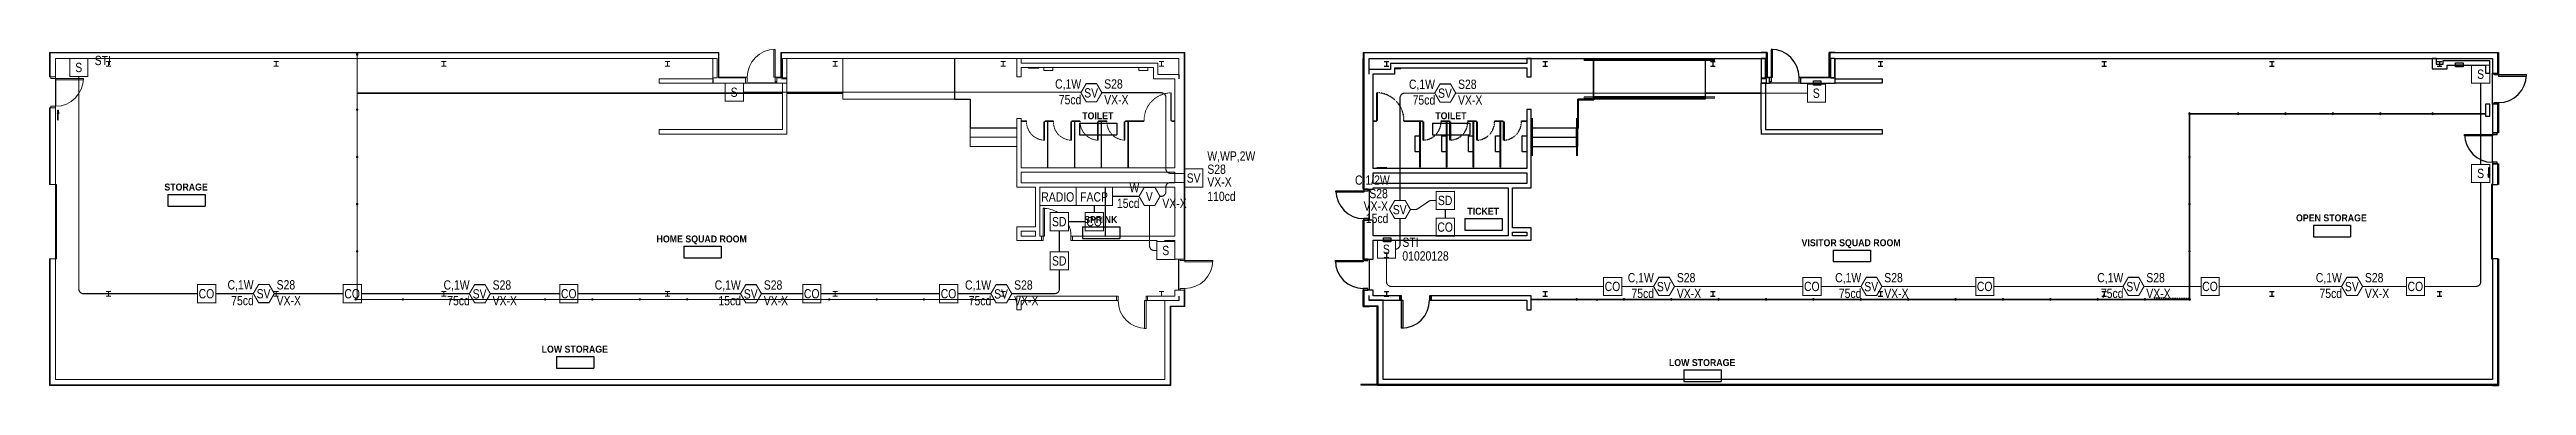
# Model space of a CAD drawing. Header units: inches. Extents: x 3516 to 15434, y -1454 to 5991.
# Drawn here: x 3516 to 6706, y -780 to -346 of the extents above; entities that cross this region are included whole.
import ezdxf
from ezdxf.enums import TextEntityAlignment as Align

# ---------------------------------------------------------------- set-up
doc = ezdxf.new("R2010")
doc.units = ezdxf.units.IN
doc.header["$LTSCALE"] = 0.25
doc.header["$MEASUREMENT"] = 0
doc.linetypes.add('Dash_2_', pattern=[0.25, 0.125, -0.125])
doc.linetypes.add('Overhead 1_16_', pattern=[0.101562, 0.0625, -0.039062])
doc.layers.add('A-FLOR-HRAL', color=11, linetype='Continuous', lineweight=13)
for name, color, linetype in [('BACKGROUND', 8, 'Continuous'), ('CO DETECTOR', 1, 'Continuous'), ('CONDUIT', 6, 'Continuous'), ('FIRE ALARM PANEL', 1, 'Continuous'), ('PULL STATION', 1, 'Continuous'), ('RADIO', 1, 'Continuous'), ('SMOKE DETECTOR', 1, 'Continuous'), ('SPEAKER STROBE', 1, 'Continuous'), ('STROBE', 1, 'Continuous')]:
    doc.layers.add(name, color=color, linetype=linetype)
doc.styles.add('Arial', font='arial.ttf', dxfattribs={"width": 0.8})
doc.styles.add('Arial_B', font='arialbd.ttf', dxfattribs={"width": 0.9, "height": 11.25})

msp = doc.modelspace()

# ---------------------------------------------------------------- texts
at = {"layer": 'BACKGROUND', "char_height": 9, "attachment_point": 1, "style": 'Arial_B'}
for s, insert, width in [('TOILET', (4845.7, -427), 49.631), ('TOILET', (5300.4, -427), 49.631), ('STORAGE', (3663.6, -519), 68.72), ('SPRINK', (4848.2, -561), 52.358), ('TICKET', (5341.7, -550.2), 50.449), ('OPEN STORAGE', (6408.9, -558.8), 112.08), ('HOME SQUAD ROOM', (4297.5, -586), 143.167), ('VISITOR SQUAD ROOM', (5772.1, -590.9), 156.53), ('LOW STORAGE', (4149.5, -728.3), 104.717), ('LOW STORAGE', (5601.3, -745.6), 104.717)]:
    msp.add_mtext(s, dxfattribs=dict(at, insert=insert, width=width))

# ---------------------------------------------------------------- blocks, each defined once
blk = doc.blocks.new('SIGA-COD')
at = {"layer": 'CO DETECTOR', "const_width": 1.3}
blk.add_lwpolyline([(-11.5, -11.7), (-11.5, 11.7), (11.9, 11.7), (11.9, -11.7)], close=True, dxfattribs=at)
at = {"layer": 'CO DETECTOR', "style": 'Arial', "width": 0.8}
blk.add_text('CO', height=12, dxfattribs=at).set_placement((0, 0), align=Align.MIDDLE)
for tag, p in [('ADDRESS', (20.6, 9)), ('ZONE', (20.6, -8.6))]:
    blk.add_attdef(tag, text='', height=12, dxfattribs=at).set_placement(p, align=Align.MIDDLE_LEFT)
blk.add_attdef('SUBSCRIPT', text='', height=12, dxfattribs=at).set_placement((-16.6, -9), align=Align.MIDDLE_RIGHT)
blk = doc.blocks.new('SIGA-278')
at = {"layer": 'PULL STATION', "const_width": 1.3}
blk.add_lwpolyline([(-11.5, -11.7), (-11.5, 11.7), (11.9, 11.7), (11.9, -11.7)], close=True, dxfattribs=at)
at = {"layer": 'PULL STATION', "style": 'Arial', "width": 0.8}
blk.add_text('S', height=12, dxfattribs=at).set_placement((0, 0), align=Align.MIDDLE)
for tag, p in [('ADDRESS', (20.6, 9)), ('ZONE', (20.6, -8.6))]:
    blk.add_attdef(tag, text='', height=12, dxfattribs=at).set_placement(p, align=Align.MIDDLE_LEFT)
blk.add_attdef('SUBSCRIPT', text='', height=12, dxfattribs=at).set_placement((-16.6, -9), align=Align.MIDDLE_RIGHT)
blk = doc.blocks.new('WP 757-8A-RS70 WITH LKW-1')
at = {"layer": 'SPEAKER STROBE', "const_width": 1.3}
blk.add_lwpolyline([(-11.5, -11.7), (-11.5, 11.7), (11.9, 11.7), (11.9, -11.7)], close=True, dxfattribs=at)
at = {"layer": 'SPEAKER STROBE', "style": 'Arial', "width": 0.8}
blk.add_text('SV', height=12, dxfattribs=at).set_placement((0, 0), align=Align.MIDDLE)
for tag, p in [('W-WP', (-16.9, 11.3)), ('110CD', (-16.6, -9)), ('2W', (-16.6, -29.4))]:
    blk.add_attdef(tag, text='', height=12, dxfattribs=at).set_placement(p, align=Align.MIDDLE_RIGHT)
for tag, p in [('Speaker_Circuit', (17.5, 11.3)), ('Visual_Circuit', (17.5, -9))]:
    blk.add_attdef(tag, text='', height=12, dxfattribs=at).set_placement(p, align=Align.MIDDLE_LEFT)
blk = doc.blocks.new('FACP')
at = {"layer": 'FIRE ALARM PANEL', "const_width": 1.25}
blk.add_lwpolyline([(-23.2, 12.4), (23.6, 12.4), (23.6, -11), (-23.2, -11)], close=True, dxfattribs=at)
at = {"layer": 'FIRE ALARM PANEL', "style": 'Arial', "width": 0.8}
blk.add_text('FACP', height=12, dxfattribs=at).set_placement((0, 0), align=Align.MIDDLE)
for tag, p in [('SUBSCRIPT', (28.8, 11.6)), ('PANEL#', (28.8, -9.9))]:
    blk.add_attdef(tag, text='', height=12, dxfattribs=at).set_placement(p, align=Align.MIDDLE_LEFT)
blk = doc.blocks.new('RADIO')
at = {"layer": 'RADIO', "const_width": 1.25}
blk.add_lwpolyline([(-23.2, 12.4), (23.6, 12.4), (23.6, -11), (-23.2, -11)], close=True, dxfattribs=at)
at = {"layer": 'RADIO', "style": 'Arial', "width": 0.8}
blk.add_text('RADIO', height=12, dxfattribs=at).set_placement((0, 0), align=Align.MIDDLE)
blk = doc.blocks.new('Railing - 1_-2348972-FA-SQUAD ROOMS')
at = {"layer": 'A-FLOR-HRAL', "color": 8, "lineweight": 9}
for p, q in [((-0.8, 8), (-0.8, 0)), ((0, 0), (-0.1, 0)), ((0.1, 0), (0, 0)), ((0.7, 0), (0.7, 8))]:
    blk.add_line(p, q, dxfattribs=at)
at = {"layer": 'A-FLOR-HRAL', "color": 8, "lineweight": 9, "flags": 128}
for points in [[(-0.8, 12), (-0.8, 12), (-0.7, 12.1), (-0.7, 12.1), (-0.7, 12.1), (-0.7, 12.1), (-0.7, 12.2), (-0.7, 12.2), (-0.7, 12.2), (-0.7, 12.3), (-0.7, 12.3), (-0.7, 12.3), (-0.7, 12.3)], [(-0.8, 12), (-0.8, 12), (-0.8, 12), (-0.8, 12), (-0.8, 11.9), (-0.8, 11.9), (-0.8, 11.9), (-0.8, 11.8), (-0.8, 11.8), (-0.8, 11.7), (-0.8, 11.7), (-0.8, 11.6), (-0.8, 11.5), (-0.8, 11.5), (-0.8, 11.4), (-0.8, 11.3), (-0.8, 11.2), (-0.8, 11.1), (-0.8, 11), (-0.8, 10.9), (-0.8, 10.8), (-0.8, 10.7), (-0.8, 10.5), (-0.8, 10.4), (-0.8, 10.3), (-0.8, 10.2), (-0.8, 10), (-0.8, 9.9), (-0.8, 9.7), (-0.8, 9.6), (-0.8, 9.4), (-0.8, 9.3), (-0.8, 9.1), (-0.8, 9), (-0.8, 8.8), (-0.8, 8.7), (-0.8, 8.5), (-0.8, 8.4), (-0.8, 8.2), (-0.8, 8), (-0.8, 8)], [(-0.8, 11.5), (-0.8, 11.6), (-0.8, 11.7), (-0.8, 11.7), (-0.8, 11.8), (-0.8, 11.8), (-0.8, 11.9), (-0.8, 11.9), (-0.8, 11.9), (-0.8, 12), (-0.8, 12), (-0.8, 12), (-0.8, 12), (-0.8, 12)], [(-0.8, 8), (-0.8, 8.2), (-0.8, 8.3), (-0.8, 8.5), (-0.8, 8.6), (-0.8, 8.8), (-0.8, 9), (-0.8, 9.1), (-0.8, 9.3), (-0.8, 9.4), (-0.8, 9.6), (-0.8, 9.7), (-0.8, 9.8), (-0.8, 9.9)], [(0.7, 12.4), (0.7, 12.3), (0.7, 12.3), (0.7, 12.3), (0.7, 12.2), (0.7, 12.2), (0.7, 12.2), (0.7, 12.2), (0.7, 12.1), (0.7, 12.1), (0.7, 12.1), (0.7, 12), (0.7, 12), (0.7, 12)], [(0.7, 8), (0.7, 8.2), (0.7, 8.3), (0.7, 8.5), (0.7, 8.6), (0.7, 8.8), (0.7, 9), (0.7, 9.1), (0.7, 9.3), (0.7, 9.4), (0.7, 9.6), (0.7, 9.7), (0.7, 9.8), (0.7, 10), (0.7, 10.1), (0.7, 10.3), (0.7, 10.4), (0.7, 10.5), (0.7, 10.6), (0.7, 10.8), (0.7, 10.9), (0.7, 11), (0.7, 11.1), (0.7, 11.2), (0.7, 11.3), (0.7, 11.4), (0.7, 11.4), (0.7, 11.5), (0.7, 11.6), (0.7, 11.7), (0.7, 11.7), (0.7, 11.8), (0.7, 11.8), (0.7, 11.9), (0.7, 11.9), (0.7, 11.9), (0.7, 12), (0.7, 12), (0.7, 12), (0.7, 12), (0.7, 12)], [(0.7, 12), (0.7, 12), (0.7, 12), (0.7, 12), (0.7, 11.9), (0.7, 11.9), (0.7, 11.9), (0.7, 11.8), (0.7, 11.8), (0.7, 11.7), (0.7, 11.7), (0.7, 11.6), (0.7, 11.5), (0.7, 11.5), (0.7, 11.4), (0.7, 11.3), (0.7, 11.2), (0.7, 11.1), (0.7, 11), (0.7, 10.9), (0.7, 10.8), (0.7, 10.7), (0.7, 10.5), (0.7, 10.4), (0.7, 10.3), (0.7, 10.2), (0.7, 10), (0.7, 9.9), (0.7, 9.7), (0.7, 9.6), (0.7, 9.4), (0.7, 9.3), (0.7, 9.1), (0.7, 9), (0.7, 8.8), (0.7, 8.7), (0.7, 8.5), (0.7, 8.4), (0.7, 8.2), (0.7, 8)]]:
    blk.add_lwpolyline(points, dxfattribs=at)
blk = doc.blocks.new('Railing - 1_-2348973-FA-SQUAD ROOMS')
at = {"layer": 'A-FLOR-HRAL', "color": 8, "lineweight": 9}
for p, q in [((-0.8, 0), (-0.8, -8)), ((0.7, -8), (0.7, 0)), ((-0.1, 0), (0, 0)), ((0, 0), (0.1, 0))]:
    blk.add_line(p, q, dxfattribs=at)
at = {"layer": 'A-FLOR-HRAL', "color": 8, "lineweight": 9, "flags": 128}
for points in [[(-0.8, -9.9), (-0.8, -9.9), (-0.8, -9.7), (-0.8, -9.6), (-0.8, -9.4), (-0.8, -9.3), (-0.8, -9.1), (-0.8, -9), (-0.8, -8.8), (-0.8, -8.7), (-0.8, -8.5), (-0.8, -8.4), (-0.8, -8.2), (-0.8, -8)], [(-0.8, -8), (-0.8, -8.2), (-0.8, -8.3), (-0.8, -8.5), (-0.8, -8.6), (-0.8, -8.8), (-0.8, -9), (-0.8, -9.1), (-0.8, -9.3), (-0.8, -9.4), (-0.8, -9.6), (-0.8, -9.7), (-0.8, -9.8), (-0.8, -10), (-0.8, -10.1), (-0.8, -10.3), (-0.8, -10.4), (-0.8, -10.5), (-0.8, -10.6), (-0.8, -10.8), (-0.8, -10.9), (-0.8, -11), (-0.8, -11.1), (-0.8, -11.2), (-0.8, -11.3), (-0.8, -11.4), (-0.8, -11.4), (-0.8, -11.5), (-0.8, -11.6), (-0.8, -11.7), (-0.8, -11.7), (-0.8, -11.8), (-0.8, -11.8), (-0.8, -11.9), (-0.8, -11.9), (-0.8, -11.9), (-0.8, -12), (-0.8, -12), (-0.8, -12), (-0.8, -12), (-0.8, -12)], [(-0.8, -12), (-0.8, -12), (-0.8, -12), (-0.8, -12), (-0.8, -11.9), (-0.8, -11.9), (-0.8, -11.9), (-0.8, -11.8), (-0.8, -11.8), (-0.8, -11.7), (-0.8, -11.7), (-0.8, -11.6), (-0.8, -11.5), (-0.8, -11.5)], [(-0.7, -12.3), (-0.7, -12.3), (-0.7, -12.3), (-0.7, -12.2), (-0.7, -12.2), (-0.7, -12.2), (-0.7, -12.2), (-0.7, -12.1), (-0.7, -12.1), (-0.7, -12.1), (-0.8, -12), (-0.8, -12), (-0.8, -12)], [(0.7, -8), (0.7, -8.2), (0.7, -8.3), (0.7, -8.5), (0.7, -8.6), (0.7, -8.8), (0.7, -9), (0.7, -9.1), (0.7, -9.3), (0.7, -9.4), (0.7, -9.6), (0.7, -9.7), (0.7, -9.8), (0.7, -10), (0.7, -10.1), (0.7, -10.3), (0.7, -10.4), (0.7, -10.5), (0.7, -10.6), (0.7, -10.8), (0.7, -10.9), (0.7, -11), (0.7, -11.1), (0.7, -11.2), (0.7, -11.3), (0.7, -11.4), (0.7, -11.4), (0.7, -11.5), (0.7, -11.6), (0.7, -11.7), (0.7, -11.7), (0.7, -11.8), (0.7, -11.8), (0.7, -11.9), (0.7, -11.9), (0.7, -11.9), (0.7, -12), (0.7, -12), (0.7, -12), (0.7, -12), (0.7, -12)], [(0.7, -12), (0.7, -12), (0.7, -12), (0.7, -12), (0.7, -11.9), (0.7, -11.9), (0.7, -11.9), (0.7, -11.8), (0.7, -11.8), (0.7, -11.7), (0.7, -11.7), (0.7, -11.6), (0.7, -11.5), (0.7, -11.5), (0.7, -11.4), (0.7, -11.3), (0.7, -11.2), (0.7, -11.1), (0.7, -11), (0.7, -10.9), (0.7, -10.8), (0.7, -10.7), (0.7, -10.5), (0.7, -10.4), (0.7, -10.3), (0.7, -10.2), (0.7, -10), (0.7, -9.9), (0.7, -9.7), (0.7, -9.6), (0.7, -9.4), (0.7, -9.3), (0.7, -9.1), (0.7, -9), (0.7, -8.8), (0.7, -8.7), (0.7, -8.5), (0.7, -8.4), (0.7, -8.2), (0.7, -8), (0.7, -8)], [(0.7, -12), (0.7, -12), (0.7, -12.1), (0.7, -12.1), (0.7, -12.1), (0.7, -12.1), (0.7, -12.2), (0.7, -12.2), (0.7, -12.2), (0.7, -12.3), (0.7, -12.3), (0.7, -12.3), (0.7, -12.3)]]:
    blk.add_lwpolyline(points, dxfattribs=at)
blk = doc.blocks.new('Railing - 1_-11598803-FA-SQUAD ROOMS')
at = {"layer": 'A-FLOR-HRAL', "color": 8, "lineweight": 9}
for p, q in [((-0.8, 8), (-0.8, 0)), ((0.7, 0), (0.7, 8))]:
    blk.add_line(p, q, dxfattribs=at)
at = {"layer": 'A-FLOR-HRAL', "color": 8, "lineweight": 9, "flags": 128}
for points in [[(-0.8, 12), (-0.8, 12), (-0.7, 12.1), (-0.7, 12.1), (-0.7, 12.1), (-0.7, 12.1), (-0.7, 12.2), (-0.7, 12.2), (-0.7, 12.2), (-0.7, 12.3), (-0.7, 12.3), (-0.7, 12.3), (-0.7, 12.3)], [(-0.8, 12), (-0.8, 12), (-0.8, 12), (-0.8, 12), (-0.8, 11.9), (-0.8, 11.9), (-0.8, 11.9), (-0.8, 11.8), (-0.8, 11.8), (-0.8, 11.7), (-0.8, 11.7), (-0.8, 11.6), (-0.8, 11.5), (-0.8, 11.5), (-0.8, 11.4), (-0.8, 11.3), (-0.8, 11.2), (-0.8, 11.1), (-0.8, 11), (-0.8, 10.9), (-0.8, 10.8), (-0.8, 10.7), (-0.8, 10.5), (-0.8, 10.4), (-0.8, 10.3), (-0.8, 10.2), (-0.8, 10), (-0.8, 9.9), (-0.8, 9.7), (-0.8, 9.6), (-0.8, 9.4), (-0.8, 9.3), (-0.8, 9.1), (-0.8, 9), (-0.8, 8.8), (-0.8, 8.7), (-0.8, 8.5), (-0.8, 8.4), (-0.8, 8.2), (-0.8, 8), (-0.8, 8)], [(-0.8, 11.5), (-0.8, 11.6), (-0.8, 11.7), (-0.8, 11.7), (-0.8, 11.8), (-0.8, 11.8), (-0.8, 11.9), (-0.8, 11.9), (-0.8, 11.9), (-0.8, 12), (-0.8, 12), (-0.8, 12), (-0.8, 12), (-0.8, 12)], [(-0.8, 8), (-0.8, 8.2), (-0.8, 8.3), (-0.8, 8.5), (-0.8, 8.6), (-0.8, 8.8), (-0.8, 9), (-0.8, 9.1), (-0.8, 9.3), (-0.8, 9.4), (-0.8, 9.6), (-0.8, 9.7), (-0.8, 9.8), (-0.8, 9.9)], [(0.7, 12.4), (0.7, 12.3), (0.7, 12.3), (0.7, 12.3), (0.7, 12.2), (0.7, 12.2), (0.7, 12.2), (0.7, 12.2), (0.7, 12.1), (0.7, 12.1), (0.7, 12.1), (0.7, 12), (0.7, 12), (0.7, 12)], [(0.7, 8), (0.7, 8.2), (0.7, 8.3), (0.7, 8.5), (0.7, 8.6), (0.7, 8.8), (0.7, 9), (0.7, 9.1), (0.7, 9.3), (0.7, 9.4), (0.7, 9.6), (0.7, 9.7), (0.7, 9.8), (0.7, 10), (0.7, 10.1), (0.7, 10.3), (0.7, 10.4), (0.7, 10.5), (0.7, 10.6), (0.7, 10.8), (0.7, 10.9), (0.7, 11), (0.7, 11.1), (0.7, 11.2), (0.7, 11.3), (0.7, 11.4), (0.7, 11.4), (0.7, 11.5), (0.7, 11.6), (0.7, 11.7), (0.7, 11.7), (0.7, 11.8), (0.7, 11.8), (0.7, 11.9), (0.7, 11.9), (0.7, 11.9), (0.7, 12), (0.7, 12), (0.7, 12), (0.7, 12), (0.7, 12)], [(0.7, 12), (0.7, 12), (0.7, 12), (0.7, 12), (0.7, 11.9), (0.7, 11.9), (0.7, 11.9), (0.7, 11.8), (0.7, 11.8), (0.7, 11.7), (0.7, 11.7), (0.7, 11.6), (0.7, 11.5), (0.7, 11.5), (0.7, 11.4), (0.7, 11.3), (0.7, 11.2), (0.7, 11.1), (0.7, 11), (0.7, 10.9), (0.7, 10.8), (0.7, 10.7), (0.7, 10.5), (0.7, 10.4), (0.7, 10.3), (0.7, 10.2), (0.7, 10), (0.7, 9.9), (0.7, 9.7), (0.7, 9.6), (0.7, 9.4), (0.7, 9.3), (0.7, 9.1), (0.7, 9), (0.7, 8.8), (0.7, 8.7), (0.7, 8.5), (0.7, 8.4), (0.7, 8.2), (0.7, 8)]]:
    blk.add_lwpolyline(points, dxfattribs=at)
blk = doc.blocks.new('Railing - 1_-11598805-FA-SQUAD ROOMS')
at = {"layer": 'A-FLOR-HRAL', "color": 8, "lineweight": 9}
for p, q in [((-0.8, 0), (-0.8, -8)), ((0.7, -8), (0.7, 0))]:
    blk.add_line(p, q, dxfattribs=at)
at = {"layer": 'A-FLOR-HRAL', "color": 8, "lineweight": 9, "flags": 128}
for points in [[(-0.8, -9.9), (-0.8, -9.9), (-0.8, -9.7), (-0.8, -9.6), (-0.8, -9.4), (-0.8, -9.3), (-0.8, -9.1), (-0.8, -9), (-0.8, -8.8), (-0.8, -8.7), (-0.8, -8.5), (-0.8, -8.4), (-0.8, -8.2), (-0.8, -8)], [(-0.8, -8), (-0.8, -8.2), (-0.8, -8.3), (-0.8, -8.5), (-0.8, -8.6), (-0.8, -8.8), (-0.8, -9), (-0.8, -9.1), (-0.8, -9.3), (-0.8, -9.4), (-0.8, -9.6), (-0.8, -9.7), (-0.8, -9.8), (-0.8, -10), (-0.8, -10.1), (-0.8, -10.3), (-0.8, -10.4), (-0.8, -10.5), (-0.8, -10.6), (-0.8, -10.8), (-0.8, -10.9), (-0.8, -11), (-0.8, -11.1), (-0.8, -11.2), (-0.8, -11.3), (-0.8, -11.4), (-0.8, -11.4), (-0.8, -11.5), (-0.8, -11.6), (-0.8, -11.7), (-0.8, -11.7), (-0.8, -11.8), (-0.8, -11.8), (-0.8, -11.9), (-0.8, -11.9), (-0.8, -11.9), (-0.8, -12), (-0.8, -12), (-0.8, -12), (-0.8, -12), (-0.8, -12)], [(-0.8, -12), (-0.8, -12), (-0.8, -12), (-0.8, -12), (-0.8, -11.9), (-0.8, -11.9), (-0.8, -11.9), (-0.8, -11.8), (-0.8, -11.8), (-0.8, -11.7), (-0.8, -11.7), (-0.8, -11.6), (-0.8, -11.5), (-0.8, -11.5)], [(-0.7, -12.3), (-0.7, -12.3), (-0.7, -12.3), (-0.7, -12.2), (-0.7, -12.2), (-0.7, -12.2), (-0.7, -12.2), (-0.7, -12.1), (-0.7, -12.1), (-0.7, -12.1), (-0.8, -12), (-0.8, -12), (-0.8, -12)], [(0.7, -8), (0.7, -8.2), (0.7, -8.3), (0.7, -8.5), (0.7, -8.6), (0.7, -8.8), (0.7, -9), (0.7, -9.1), (0.7, -9.3), (0.7, -9.4), (0.7, -9.6), (0.7, -9.7), (0.7, -9.8), (0.7, -10), (0.7, -10.1), (0.7, -10.3), (0.7, -10.4), (0.7, -10.5), (0.7, -10.6), (0.7, -10.8), (0.7, -10.9), (0.7, -11), (0.7, -11.1), (0.7, -11.2), (0.7, -11.3), (0.7, -11.4), (0.7, -11.4), (0.7, -11.5), (0.7, -11.6), (0.7, -11.7), (0.7, -11.7), (0.7, -11.8), (0.7, -11.8), (0.7, -11.9), (0.7, -11.9), (0.7, -11.9), (0.7, -12), (0.7, -12), (0.7, -12), (0.7, -12), (0.7, -12)], [(0.7, -12), (0.7, -12), (0.7, -12), (0.7, -12), (0.7, -11.9), (0.7, -11.9), (0.7, -11.9), (0.7, -11.8), (0.7, -11.8), (0.7, -11.7), (0.7, -11.7), (0.7, -11.6), (0.7, -11.5), (0.7, -11.5), (0.7, -11.4), (0.7, -11.3), (0.7, -11.2), (0.7, -11.1), (0.7, -11), (0.7, -10.9), (0.7, -10.8), (0.7, -10.7), (0.7, -10.5), (0.7, -10.4), (0.7, -10.3), (0.7, -10.2), (0.7, -10), (0.7, -9.9), (0.7, -9.7), (0.7, -9.6), (0.7, -9.4), (0.7, -9.3), (0.7, -9.1), (0.7, -9), (0.7, -8.8), (0.7, -8.7), (0.7, -8.5), (0.7, -8.4), (0.7, -8.2), (0.7, -8), (0.7, -8)], [(0.7, -12), (0.7, -12), (0.7, -12.1), (0.7, -12.1), (0.7, -12.1), (0.7, -12.1), (0.7, -12.2), (0.7, -12.2), (0.7, -12.2), (0.7, -12.3), (0.7, -12.3), (0.7, -12.3), (0.7, -12.3)]]:
    blk.add_lwpolyline(points, dxfattribs=at)
blk = doc.blocks.new('SIGA-PD')
at = {"layer": 'SMOKE DETECTOR', "const_width": 1.3}
blk.add_lwpolyline([(-11.5, -11.7), (-11.5, 11.7), (11.9, 11.7), (11.9, -11.7)], close=True, dxfattribs=at)
at = {"layer": 'SMOKE DETECTOR', "style": 'Arial', "width": 0.8}
blk.add_text('SD', height=12, dxfattribs=at).set_placement((0, 0), align=Align.MIDDLE)
for tag, p in [('ADDRESS', (20.6, 9)), ('ZONE', (20.6, -8.6))]:
    blk.add_attdef(tag, text='', height=12, dxfattribs=at).set_placement(p, align=Align.MIDDLE_LEFT)
blk.add_attdef('SUBSCRIPT', text='', height=12, dxfattribs=at).set_placement((-16.6, -9), align=Align.MIDDLE_RIGHT)
blk = doc.blocks.new('GC-S7VM')
at = {"layer": 'SPEAKER STROBE', "const_width": 1.46}
blk.add_lwpolyline([(13.8, 0.2), (7.1, 11.9), (-6.4, 11.9), (-13.2, 0.2), (-6.4, -11.5), (7.1, -11.5)], close=True, dxfattribs=at)
at = {"layer": 'SPEAKER STROBE', "style": 'Arial', "width": 0.8}
blk.add_text('SV', height=12, dxfattribs=at).set_placement((0, 0), align=Align.MIDDLE)
for tag, p in [('C', (-12.9, 11.5)), ('CANDELA', (-12.6, -8.8)), ('1/2W', (-12.6, -29.2))]:
    blk.add_attdef(tag, text='', height=12, dxfattribs=at).set_placement(p, align=Align.MIDDLE_RIGHT)
for tag, p in [('Speaker_Circuit', (16.8, 11.5)), ('Visual_Circuit', (16.8, -8.8))]:
    blk.add_attdef(tag, text='', height=12, dxfattribs=at).set_placement(p, align=Align.MIDDLE_LEFT)
blk = doc.blocks.new('G1-VM')
at = {"layer": 'STROBE', "const_width": 1.46}
blk.add_lwpolyline([(13.8, 0.2), (7.1, 11.9), (-6.4, 11.9), (-13.2, 0.2), (-6.4, -11.5), (7.1, -11.5)], close=True, dxfattribs=at)
at = {"layer": 'STROBE', "style": 'Arial', "width": 0.8}
blk.add_text('V', height=12, dxfattribs=at).set_placement((0, 0), align=Align.MIDDLE)
for tag, p in [('W', (-12.9, 11.5)), ('CANDELA', (-12.6, -8.8))]:
    blk.add_attdef(tag, text='', height=12, dxfattribs=at).set_placement(p, align=Align.MIDDLE_RIGHT)
blk.add_attdef('Visual_Circuit', text='', height=12, dxfattribs=at).set_placement((16.8, -8.8), align=Align.MIDDLE_LEFT)

# ---------------------------------------------------------------- linework, layer by layer
at = {"layer": 'BACKGROUND', "color": 8, "lineweight": 9}
for p, q in [((3515.7, -349.8), (4370.1, -349.8)), ((3515.7, -349.8), (3515.7, -357.4)), ((4370.1, -350.4), (3516.4, -350.4)), ((3516.4, -350.4), (3516.4, -357.4)), ((4377.7, -349.8), (4370.1, -349.8)), ((4377.1, -350.4), (4370.1, -350.4)), ((4377.1, -382.4), (4377.1, -350.4)), ((4377.7, -349.8), (4377.7, -381.8)), ((4448.4, -381.8), (4448.4, -345.8)), ((4448.4, -345.8), (4450.2, -345.8)), ((4450.2, -345.8), (4450.2, -381.8)), ((4457.7, -381.8), (4457.7, -349.8)), ((4465.4, -349.8), (4457.7, -349.8)), ((4458.4, -350.4), (4458.4, -382.4)), ((4465.4, -350.4), (4458.4, -350.4)), ((4465.4, -349.8), (4977.7, -349.8)), ((4970.1, -350.4), (4465.4, -350.4)), ((4977.1, -350.4), (4970.1, -350.4)), ((4977.1, -616.5), (4977.1, -350.4)), ((4977.7, -357.4), (4977.7, -349.8)), ((3515.7, -381.2), (3515.7, -357.4)), ((3516.4, -381.2), (3515.7, -381.2)), ((3516.4, -357.4), (3516.4, -381.2)), ((3516.4, -381.2), (3523.4, -381.2)), ((3517.6, -381.2), (3523.4, -381.2)), ((3517.6, -383.2), (3517.6, -381.2)), ((3523.4, -357.4), (4370.1, -357.4)), ((3523.4, -381.2), (3523.4, -357.4)), ((3523.4, -381.2), (3523.4, -383.2)), ((3588.7, -361.3), (3594.7, -361.3)), ((3588.7, -367.3), (3594.7, -367.3)), ((3591.7, -361.3), (3591.7, -367.3)), ((3804.7, -361.3), (3810.7, -361.3)), ((3804.7, -367.3), (3810.7, -367.3)), ((3807.7, -361.3), (3807.7, -367.3)), ((3912.1, -353.4), (3911.8, -353.4)), ((3911.8, -353.4), (3911.8, -423.6)), ((3912.1, -423.6), (3912.1, -353.4)), ((4020.7, -361.3), (4026.7, -361.3)), ((4020.7, -367.3), (4026.7, -367.3)), ((4023.7, -361.3), (4023.7, -367.3)), ((4308.7, -361.3), (4314.7, -361.3)), ((4308.7, -367.3), (4314.7, -367.3)), ((4311.7, -361.3), (4311.7, -367.3)), ((4370.1, -357.4), (4370.1, -382.4)), ((4370.1, -357.4), (4370.1, -382.4)), ((4375.7, -357.4), (4370.1, -357.4)), ((4370.1, -357.4), (4370.1, -382.4)), ((4370.1, -382.4), (4370.1, -389.4)), ((4375.7, -382.4), (4370.1, -382.4)), ((4370.1, -382.4), (4375.7, -382.4)), ((4375.7, -382.4), (4375.7, -357.4)), ((4412.2, -382.4), (4377.1, -382.4)), ((4377.7, -381.8), (4412.2, -381.8)), ((4414.2, -381.8), (4412.2, -381.8)), ((4412.2, -381.8), (4412.2, -387.6)), ((4412.2, -389.4), (4412.2, -382.4)), ((4414.2, -387.6), (4414.2, -381.8)), ((4450.2, -381.8), (4448.4, -381.8)), ((4452.2, -381.8), (4450.2, -381.8)), ((4450.2, -381.8), (4450.2, -387.6)), ((4452.2, -381.8), (4457.7, -381.8)), ((4452.2, -387.6), (4452.2, -381.8)), ((4458.4, -382.4), (4452.2, -382.4)), ((4452.2, -382.4), (4452.2, -389.4)), ((4465.4, -357.4), (4459.7, -357.4)), ((4459.7, -357.4), (4459.7, -382.4)), ((4459.7, -382.4), (4465.4, -382.4)), ((4465.4, -382.4), (4465.4, -357.4)), ((4465.4, -382.4), (4465.4, -357.4)), ((4465.4, -357.4), (4970.1, -357.4)), ((4465.4, -382.4), (4465.4, -357.4)), ((4465.4, -389.4), (4465.4, -382.4)), ((4524.7, -361.3), (4530.7, -361.3)), ((4524.7, -367.3), (4530.7, -367.3)), ((4527.7, -361.3), (4527.7, -367.3)), ((4537.2, -410), (4537.2, -357.4)), ((4681.2, -410), (4681.2, -357.4)), ((4740.7, -361.3), (4746.7, -361.3)), ((4740.7, -367.3), (4746.7, -367.3)), ((4743.7, -361.3), (4743.7, -367.3)), ((4761.4, -357.4), (4761.4, -381.2)), ((4767.1, -357.4), (4761.4, -357.4)), ((4761.4, -381.2), (4767.1, -381.2)), ((4767.1, -363.6), (4767.1, -357.4)), ((4937.4, -363.6), (4767.1, -363.6)), ((4767.1, -369.2), (4796.2, -369.2)), ((4767.1, -381.2), (4767.1, -369.2)), ((4776.7, -369.2), (4776.7, -370.1)), ((4776.7, -370.1), (4789.7, -370.1)), ((4789.7, -369.2), (4789.7, -370.1)), ((4796.2, -373.2), (4796.2, -369.2)), ((4796.2, -369.2), (4807.9, -369.2)), ((4807.9, -373.2), (4796.2, -373.2)), ((4807.9, -369.2), (4918.6, -369.2)), ((4807.9, -369.2), (4807.9, -373.2)), ((4918.6, -373.2), (4918.6, -369.2)), ((4918.6, -369.2), (4930.2, -369.2)), ((4930.2, -373.2), (4918.6, -373.2)), ((4930.2, -369.2), (4937.4, -369.2)), ((4930.2, -369.2), (4930.2, -373.2)), ((4943, -363.6), (4937.4, -363.6)), ((4937.4, -369.2), (4937.4, -383.8)), ((4943, -378.2), (4943, -363.6)), ((4970.7, -378.2), (4943, -378.2)), ((4944.7, -361.3), (4950.7, -361.3)), ((4944.7, -367.3), (4950.7, -367.3)), ((4947.7, -361.3), (4947.7, -367.3)), ((4970.1, -357.4), (4970.1, -383.8)), ((4970.7, -383.8), (4970.7, -378.2)), ((4977.7, -357.4), (4977.7, -616.5)), ((3523.4, -383.2), (3517.6, -383.2)), ((3559.4, -383.2), (3523.4, -383.2)), ((3523.4, -383.2), (3523.4, -384.9)), ((3523.4, -384.9), (3559.4, -384.9)), ((3559.4, -384.9), (3559.4, -383.2)), ((4300.7, -383.8), (4370.2, -383.8)), ((4300.7, -389.4), (4300.7, -383.8)), ((4370.2, -389.4), (4300.7, -389.4)), ((4370.1, -389.4), (4377.4, -389.4)), ((4370.2, -389.4), (4370.2, -383.8)), ((4386.9, -389.4), (4377.4, -389.4)), ((4377.4, -389.4), (4386.9, -389.4)), ((4386.9, -389.4), (4412.2, -389.4)), ((4450.2, -387.6), (4452.2, -387.6)), ((4452.2, -389.4), (4458.4, -389.4)), ((4465.4, -383.8), (4458.4, -383.8)), ((4458.4, -389.4), (4465.4, -389.4)), ((4458.4, -389.4), (4465.4, -389.4)), ((4459.7, -449.4), (4459.7, -389.4)), ((4465.4, -389.4), (4459.7, -389.4)), ((4465.4, -389.4), (4465.4, -383.8)), ((4465.4, -389.4), (4465.4, -449.4)), ((4537.2, -410), (4681.2, -410)), ((4937.4, -383.8), (4943, -383.8)), ((4943, -383.8), (4965.1, -383.8)), ((4960.4, -401.8), (4959.7, -401.8)), ((4959.7, -401.8), (4959.7, -437.4)), ((4960.4, -437.4), (4960.4, -401.8)), ((4965.1, -383.8), (4965.1, -498.8)), ((3515.7, -520.2), (3515.7, -421.2)), ((3515.7, -421.2), (3516.4, -421.2)), ((3516.4, -421.2), (3516.4, -520.2)), ((3523.4, -421.2), (3516.4, -421.2)), ((3517.6, -419.2), (3523.4, -419.2)), ((3517.6, -421.2), (3517.6, -419.2)), ((3523.4, -421.2), (3517.6, -421.2)), ((3523.4, -419.2), (3523.4, -421.2)), ((3523.4, -520.2), (3523.4, -421.2)), ((3526, -428.1), (3525.5, -428.1)), ((3525.5, -428.4), (3525.5, -428.1)), ((3525.5, -428.1), (3525.5, -428.1)), ((3525.5, -428.4), (3526, -428.4)), ((3525.5, -428.4), (3525.5, -428.4)), ((3526.1, -424.3), (3526, -424.3)), ((3526, -424.7), (3527.1, -424.7)), ((3527.1, -428.8), (3526, -428.8)), ((3526.1, -424.3), (3527, -424.3)), ((3526.2, -428.8), (3526.2, -429.6)), ((3526.9, -429.6), (3526.2, -429.6)), ((3526.9, -429.6), (3526.9, -428.8)), ((3527.1, -424.3), (3527, -424.3)), ((3527.3, -428.1), (3527.1, -428.1)), ((3527.1, -428.4), (3527.3, -428.4)), ((3527.8, -427.8), (3527.3, -427.8)), ((3527.3, -428.1), (3527.3, -427.8)), ((3527.3, -427.8), (3527.3, -427.8)), ((3527.3, -428.7), (3527.3, -428.2)), ((3527.3, -428.7), (3527.8, -428.7)), ((3527.3, -428.7), (3527.3, -428.7)), ((3527.8, -427.8), (3527.8, -427.8)), ((3527.8, -427.8), (3527.8, -428.1)), ((3527.8, -428.2), (3527.8, -428.7)), ((3527.8, -428.7), (3527.8, -428.7)), ((3911.8, -423.6), (3912.1, -423.6)), ((3912.1, -424.6), (3911.8, -424.6)), ((3911.8, -424.6), (3911.8, -484.6)), ((3912.1, -484.6), (3912.1, -424.6)), ((4761.4, -435), (4761.4, -518.2)), ((4767.1, -435), (4761.4, -435)), ((4767.1, -498.8), (4767.1, -435)), ((4773.8, -438.1), (4768.1, -438.1)), ((4768.1, -438.1), (4768.1, -438.8)), ((4768.1, -438.8), (4773.8, -438.8)), ((4773.8, -438.8), (4773.8, -438.1)), ((4796.4, -439.4), (4796.4, -463.1)), ((4797.2, -439.4), (4796.4, -439.4)), ((4797.2, -463.1), (4797.2, -439.4)), ((4808.3, -438.1), (4797.8, -438.1)), ((4797.8, -438.1), (4797.8, -438.8)), ((4797.8, -438.8), (4808.3, -438.8)), ((4801.6, -439.3), (4801.1, -439.3)), ((4801.1, -439.3), (4801.1, -497.8)), ((4801.6, -497.8), (4801.6, -439.3)), ((4808.3, -438.8), (4808.3, -438.1)), ((4830.9, -439.4), (4830.9, -463.1)), ((4831.7, -439.4), (4830.9, -439.4)), ((4831.7, -463.1), (4831.7, -439.4)), ((4842.8, -438.1), (4832.3, -438.1)), ((4832.3, -438.1), (4832.3, -438.8)), ((4832.3, -438.8), (4842.8, -438.8)), ((4836.1, -439.3), (4835.6, -439.3)), ((4835.6, -439.3), (4835.6, -497.8)), ((4836.1, -497.8), (4836.1, -439.3)), ((4842.8, -438.8), (4842.8, -438.1)), ((4865.4, -439.4), (4865.4, -463.1)), ((4866.2, -439.4), (4865.4, -439.4)), ((4866.2, -463.1), (4866.2, -439.4)), ((4877.3, -438.1), (4866.8, -438.1)), ((4866.8, -438.1), (4866.8, -438.8)), ((4866.8, -438.8), (4877.3, -438.8)), ((4870.6, -439.3), (4870.1, -439.3)), ((4870.1, -439.3), (4870.1, -497.8)), ((4870.6, -497.8), (4870.6, -439.3)), ((4877.3, -438.8), (4877.3, -438.1)), ((4899.9, -439.4), (4899.9, -463.1)), ((4900.7, -439.4), (4899.9, -439.4)), ((4900.7, -463.1), (4900.7, -439.4)), ((4925.1, -438.1), (4901.3, -438.1)), ((4901.3, -438.1), (4901.3, -438.8)), ((4901.3, -438.8), (4925.1, -438.8)), ((4905.1, -439.3), (4904.6, -439.3)), ((4904.6, -439.3), (4904.6, -497.8)), ((4905.1, -497.8), (4905.1, -439.3)), ((4925.1, -438.8), (4925.1, -438.1)), ((4959.7, -437.4), (4960.4, -437.4)), ((4964.1, -438.1), (4961.1, -438.1)), ((4961.1, -438.1), (4961.1, -438.8)), ((4961.1, -438.8), (4964.1, -438.8)), ((4964.1, -438.8), (4964.1, -438.1)), ((4300.7, -449.4), (4459.7, -449.4)), ((4300.7, -455.1), (4300.7, -449.4)), ((4465.4, -455.1), (4300.7, -455.1)), ((4465.4, -455.1), (4465.4, -449.4)), ((4701.4, -447), (4761.4, -447)), ((4701.4, -459), (4701.4, -447)), ((4701.4, -471), (4701.4, -459)), ((4701.4, -459), (4761.4, -459)), ((4701.4, -471), (4761.4, -471)), ((4796.4, -463.1), (4797.2, -463.1)), ((4830.9, -463.1), (4831.7, -463.1)), ((4865.4, -463.1), (4866.2, -463.1)), ((4899.9, -463.1), (4900.7, -463.1)), ((3911.8, -484.6), (3912.1, -484.6)), ((3912.1, -485.6), (3911.8, -485.6)), ((3911.8, -485.6), (3911.8, -545.6)), ((3912.1, -545.6), (3912.1, -485.6)), ((4965.1, -498.8), (4767.1, -498.8)), ((4767.1, -504.4), (4965.1, -504.4)), ((4767.1, -518.2), (4767.1, -504.4)), ((4801.1, -497.8), (4801.6, -497.8)), ((4835.6, -497.8), (4836.1, -497.8)), ((4870.1, -497.8), (4870.6, -497.8)), ((4904.6, -497.8), (4905.1, -497.8)), ((4965.1, -504.4), (4965.1, -518.2)), ((3516.4, -520.2), (3515.7, -520.2)), ((3516.4, -520.2), (3523.4, -520.2)), ((3523.4, -520.2), (3524.9, -520.2)), ((3523.4, -616.2), (3523.4, -520.2)), ((3524.9, -520.2), (3524.9, -616.2)), ((4761.4, -518.2), (4761.4, -523.8)), ((4761.4, -523.8), (4785.4, -523.8)), ((4965.1, -518.2), (4767.1, -518.2)), ((4785.4, -523.8), (4785.4, -574.9)), ((4791.1, -523.8), (4965.1, -523.8)), ((4791.1, -586.9), (4791.1, -523.8)), ((4965.1, -523.8), (4965.1, -586.9)), ((3911.8, -545.6), (3912.1, -545.6)), ((3912.1, -546.6), (3911.8, -546.6)), ((3911.8, -546.6), (3911.8, -606.6)), ((3912.1, -606.6), (3912.1, -546.6)), ((4797, -550.9), (4795.2, -550.9)), ((4795.2, -550.9), (4795.2, -586.9)), ((4797, -586.9), (4797, -550.9)), ((4785.4, -574.9), (4761.4, -574.9)), ((4761.4, -574.9), (4761.4, -580.6)), ((4761.4, -580.6), (4761.4, -586.9)), ((4761.4, -586.9), (4761.4, -592.6)), ((4761.4, -592.6), (4793.2, -592.6)), ((4767.1, -586.9), (4767.1, -580.6)), ((4767.1, -580.6), (4785.4, -580.6)), ((4785.4, -586.9), (4767.1, -586.9)), ((4785.4, -580.6), (4785.4, -586.9)), ((4793.2, -586.9), (4791.1, -586.9)), ((4793.2, -592.6), (4793.2, -586.9)), ((4793.2, -586.9), (4795.2, -586.9)), ((4793.2, -592.7), (4793.2, -586.9)), ((4795.2, -592.7), (4793.2, -592.7)), ((4795.2, -586.9), (4797, -586.9)), ((4795.2, -586.9), (4795.2, -592.7)), ((4831.2, -586.9), (4833.2, -586.9)), ((4831.2, -592.7), (4831.2, -586.9)), ((4833.2, -592.7), (4831.2, -592.7)), ((4965.1, -586.9), (4833.2, -586.9)), ((4833.2, -586.9), (4833.2, -592.6)), ((4833.2, -586.9), (4833.2, -592.7)), ((4833.2, -592.6), (4942.1, -592.6)), ((4951.6, -592.6), (4965.1, -592.6)), ((4965.1, -592.6), (4965.1, -616.5)), ((3515.7, -779.8), (3515.7, -616.2)), ((3515.7, -616.2), (3516.4, -616.2)), ((3516.4, -616.2), (3516.4, -772)), ((3523.4, -616.2), (3516.4, -616.2)), ((3523.4, -772), (3523.4, -616.2)), ((3524.9, -616.2), (3523.4, -616.2)), ((3911.8, -606.6), (3912.1, -606.6)), ((3912.1, -607.6), (3911.8, -607.6)), ((3911.8, -607.6), (3911.8, -667.6)), ((3912.1, -667.6), (3912.1, -607.6)), ((4965.1, -616.5), (4970.7, -616.5)), ((4970.7, -616.5), (4977.1, -616.5)), ((4972, -616.5), (4977.7, -616.5)), ((4972, -618.5), (4972, -616.5)), ((4977.7, -618.5), (4972, -618.5)), ((4977.7, -616.5), (4977.7, -618.5)), ((5013.7, -618.5), (4977.7, -618.5)), ((4977.7, -618.5), (4977.7, -620.2)), ((4977.7, -620.2), (5013.7, -620.2)), ((5013.7, -620.2), (5013.7, -618.5)), ((3588.7, -658.5), (3594.7, -658.5)), ((3588.7, -664.5), (3594.7, -664.5)), ((3591.7, -658.5), (3591.7, -664.5)), ((3804.7, -658.5), (3810.7, -658.5)), ((3804.7, -664.5), (3810.7, -664.5)), ((3807.7, -658.5), (3807.7, -664.5)), ((3970.9, -668.5), (3910.9, -668.5)), ((3910.9, -668.5), (3910.9, -668.7)), ((3910.9, -668.7), (3970.9, -668.7)), ((3911.8, -667.6), (3912.1, -667.6)), ((3970.9, -668.7), (3970.9, -668.5)), ((4031.9, -668.5), (3971.9, -668.5)), ((3971.9, -668.5), (3971.9, -668.7)), ((3971.9, -668.7), (4031.9, -668.7)), ((4020.7, -658.5), (4026.7, -658.5)), ((4020.7, -664.5), (4026.7, -664.5)), ((4023.7, -658.5), (4023.7, -664.5)), ((4031.9, -668.7), (4031.9, -668.5)), ((4092.9, -668.5), (4032.9, -668.5)), ((4032.9, -668.5), (4032.9, -668.7)), ((4032.9, -668.7), (4092.9, -668.7)), ((4092.9, -668.7), (4092.9, -668.5)), ((4153.9, -668.5), (4093.9, -668.5)), ((4093.9, -668.5), (4093.9, -668.7)), ((4093.9, -668.7), (4153.9, -668.7)), ((4153.9, -668.7), (4153.9, -668.5)), ((4214.9, -668.5), (4154.9, -668.5)), ((4154.9, -668.5), (4154.9, -668.7)), ((4154.9, -668.7), (4214.9, -668.7)), ((4214.9, -668.7), (4214.9, -668.5)), ((4275.9, -668.5), (4215.9, -668.5)), ((4215.9, -668.5), (4215.9, -668.7)), ((4215.9, -668.7), (4275.9, -668.7)), ((4275.9, -668.7), (4275.9, -668.5)), ((4336.9, -668.5), (4276.9, -668.5)), ((4276.9, -668.5), (4276.9, -668.7)), ((4276.9, -668.7), (4336.9, -668.7)), ((4308.7, -658.5), (4314.7, -658.5)), ((4308.7, -664.5), (4314.7, -664.5)), ((4311.7, -658.5), (4311.7, -664.5)), ((4336.9, -668.7), (4336.9, -668.5)), ((4397.9, -668.5), (4337.9, -668.5)), ((4337.9, -668.5), (4337.9, -668.7)), ((4337.9, -668.7), (4397.9, -668.7)), ((4397.9, -668.7), (4397.9, -668.5)), ((4458.9, -668.5), (4398.9, -668.5)), ((4398.9, -668.5), (4398.9, -668.7)), ((4398.9, -668.7), (4458.9, -668.7)), ((4458.9, -668.7), (4458.9, -668.5)), ((4519.9, -668.5), (4459.9, -668.5)), ((4459.9, -668.5), (4459.9, -668.7)), ((4459.9, -668.7), (4519.9, -668.7)), ((4519.9, -668.7), (4519.9, -668.5)), ((4580.9, -668.5), (4520.9, -668.5)), ((4520.9, -668.5), (4520.9, -668.7)), ((4520.9, -668.7), (4580.9, -668.7)), ((4524.7, -658.5), (4530.7, -658.5)), ((4524.7, -664.5), (4530.7, -664.5)), ((4527.7, -658.5), (4527.7, -664.5)), ((4580.9, -668.7), (4580.9, -668.5)), ((4641.9, -668.5), (4581.9, -668.5)), ((4581.9, -668.5), (4581.9, -668.7)), ((4581.9, -668.7), (4641.9, -668.7)), ((4641.9, -668.7), (4641.9, -668.5)), ((4702.9, -668.5), (4642.9, -668.5)), ((4642.9, -668.5), (4642.9, -668.7)), ((4642.9, -668.7), (4702.9, -668.7)), ((4702.9, -668.7), (4702.9, -668.5)), ((4732.2, -668.5), (4703.9, -668.5)), ((4703.9, -668.5), (4703.9, -668.7)), ((4703.9, -668.7), (4732.4, -668.7)), ((4740.7, -658.5), (4746.7, -658.5)), ((4740.7, -664.5), (4746.7, -664.5)), ((4743.7, -658.5), (4743.7, -664.5)), ((4750.6, -668.7), (4761.4, -668.7)), ((4761.4, -668.5), (4750.8, -668.5)), ((4889.9, -664.5), (4761.4, -664.5)), ((4761.4, -664.5), (4761.4, -670.1)), ((4761.4, -668.7), (4761.4, -668.5)), ((4889.9, -670.1), (4889.9, -664.4)), ((4889.9, -664.4), (4891.9, -664.4)), ((4889.9, -670.1), (4889.9, -664.5)), ((4891.9, -664.4), (4891.9, -670.1)), ((4927.9, -670.1), (4927.9, -664.4)), ((4927.9, -664.4), (4929.9, -664.4)), ((4929.9, -664.4), (4929.9, -670.1)), ((4965.1, -664.5), (4929.9, -664.5)), ((4929.9, -664.5), (4929.9, -670.1)), ((4944.7, -658.5), (4950.7, -658.5)), ((4944.7, -664.5), (4950.7, -664.5)), ((4947.7, -658.5), (4947.7, -664.5)), ((4970.7, -656.5), (4965.1, -656.5)), ((4965.1, -656.5), (4965.1, -664.5)), ((4970.1, -664.5), (4970.1, -670.1)), ((4977.1, -656.5), (4970.7, -656.5)), ((4970.7, -670.1), (4970.7, -664.5)), ((4972, -654.5), (4977.7, -654.5)), ((4972, -656.5), (4972, -654.5)), ((4977.7, -656.5), (4972, -656.5)), ((4977.1, -677.1), (4977.1, -656.5)), ((4977.7, -654.5), (4977.7, -656.5)), ((4977.7, -656.5), (4977.7, -677.9)), ((4761.4, -670.1), (4761.4, -682.1)), ((4761.4, -682.1), (4767.1, -682.1)), ((4767.1, -670.1), (4889.9, -670.1)), ((4767.1, -682.1), (4767.1, -670.1)), ((4891.9, -670.1), (4889.9, -670.1)), ((4926.1, -670.1), (4926.1, -706.1)), ((4927.9, -670.1), (4926.1, -670.1)), ((4927.9, -706.1), (4927.9, -670.1)), ((4929.9, -670.1), (4927.9, -670.1)), ((4929.9, -670.1), (4970.7, -670.1)), ((4970.1, -670.1), (4951.9, -670.1)), ((4951.9, -670.1), (4951.9, -677.1)), ((4951.9, -677.1), (4951.9, -772)), ((4958.9, -677.1), (4970.1, -677.1)), ((4958.9, -779), (4958.9, -677.1)), ((4970.1, -677.9), (4959.7, -677.9)), ((4959.7, -677.9), (4959.7, -772.2)), ((4970.1, -677.1), (4977.1, -677.1)), ((4970.1, -677.9), (4977.7, -677.9)), ((4926.1, -706.1), (4927.9, -706.1)), ((3515.7, -779.8), (3523.4, -779.8)), ((3516.4, -772), (3516.4, -779)), ((3516.4, -779), (4951.9, -779)), ((4951.9, -772), (3523.4, -772)), ((4959.7, -779.8), (3523.4, -779.8)), ((4951.9, -779), (4958.9, -779)), ((4959.7, -779.8), (4959.7, -772.2))]:
    msp.add_line(p, q, dxfattribs=at)
at = {"layer": 'BACKGROUND'}
for p, q in [((5207.7, -349.8), (5720.1, -349.8)), ((5207.7, -349.8), (5207.7, -357.4)), ((5727.1, -350.4), (5208.4, -350.4)), ((5208.4, -350.4), (5208.4, -357.4)), ((5727.7, -349.8), (5720.1, -349.8)), ((5727.1, -357.4), (5727.1, -350.4)), ((5727.7, -349.8), (5727.7, -381.8)), ((5734.7, -345.8), (5732.9, -345.8)), ((5732.9, -345.8), (5732.9, -381.8)), ((5734.7, -381.8), (5734.7, -345.8)), ((5807.7, -381.8), (5807.7, -349.8)), ((5815.4, -349.8), (5807.7, -349.8)), ((6662, -350.4), (5808.4, -350.4)), ((5808.4, -350.4), (5808.4, -357.4)), ((5815.4, -349.8), (6669.7, -349.8)), ((6669, -350.4), (6662, -350.4)), ((6669, -376.5), (6669, -350.4)), ((6669.7, -349.8), (6669.7, -357.4)), ((5207.7, -526.2), (5207.7, -357.4)), ((5208.4, -357.4), (5208.4, -526.2)), ((5242.7, -371.8), (5214.7, -371.8)), ((5214.7, -371.8), (5214.7, -377.4)), ((5214.7, -377.4), (5215.4, -377.4)), ((5215.4, -357.4), (5720.1, -357.4)), ((5215.4, -377.4), (5215.4, -357.4)), ((5220.3, -377.4), (5242.7, -377.4)), ((5220.3, -499.4), (5220.3, -377.4)), ((5234.7, -361.3), (5240.7, -361.3)), ((5234.7, -367.3), (5240.7, -367.3)), ((5237.7, -361.3), (5237.7, -367.3)), ((5248.3, -363.8), (5242.7, -363.8)), ((5242.7, -363.8), (5242.7, -371.8)), ((5242.7, -377.4), (5248.3, -377.4)), ((5418.3, -363.8), (5248.3, -363.8)), ((5248.3, -369.4), (5418.3, -369.4)), ((5248.3, -377.4), (5248.3, -369.4)), ((5248.3, -370.3), (5256, -370.3)), ((5256, -369.4), (5256, -370.3)), ((5418.3, -357.7), (5418.3, -363.8)), ((5423.9, -357.7), (5418.3, -357.7)), ((5418.3, -369.4), (5418.3, -381.4)), ((5418.3, -381.4), (5423.9, -381.4)), ((5423.9, -381.4), (5423.9, -357.7)), ((5438.7, -361.3), (5444.7, -361.3)), ((5438.7, -367.3), (5444.7, -367.3)), ((5441.7, -361.3), (5441.7, -367.3)), ((5504.1, -358.7), (5504.1, -357.4)), ((5504.1, -357.4), (5504.1, -358.7)), ((5504.1, -360.2), (5504.1, -358.7)), ((5648.1, -358.7), (5504.1, -358.7)), ((5504.1, -407.2), (5504.1, -360.2)), ((5504.1, -360.2), (5504.1, -407.2)), ((5648.1, -360.2), (5504.1, -360.2)), ((5648.1, -357.4), (5648.1, -358.7)), ((5648.1, -358.7), (5648.1, -360.2)), ((5648.1, -360.2), (5648.1, -407.2)), ((5654.7, -361.3), (5660.7, -361.3)), ((5654.7, -367.3), (5660.7, -367.3)), ((5657.7, -361.3), (5657.7, -367.3)), ((5720.1, -357.4), (5720.1, -382.4)), ((5720.1, -357.4), (5720.1, -382.4)), ((5720.1, -357.4), (5725.7, -357.4)), ((5720.1, -357.4), (5720.1, -382.4)), ((5725.7, -357.4), (5720.1, -357.4)), ((5720.1, -382.4), (5720.1, -389.4)), ((5720.1, -382.4), (5725.7, -382.4)), ((5725.7, -382.4), (5725.7, -357.4)), ((5727.1, -382.4), (5727.1, -357.4)), ((5730.9, -382.4), (5727.1, -382.4)), ((5727.7, -381.8), (5730.9, -381.8)), ((5730.9, -381.8), (5732.9, -381.8)), ((5730.9, -382.4), (5730.9, -381.8)), ((5730.9, -383.8), (5730.9, -382.4)), ((5732.9, -381.8), (5734.7, -381.8)), ((5732.9, -381.8), (5732.9, -387.6)), ((5768.9, -381.8), (5770.9, -381.8)), ((5768.9, -387.6), (5768.9, -381.8)), ((5770.9, -381.8), (5807.7, -381.8)), ((5770.9, -381.8), (5770.9, -382.4)), ((5808.4, -382.4), (5770.9, -382.4)), ((5770.9, -382.4), (5770.9, -383.8)), ((5808.4, -357.4), (5808.4, -382.4)), ((5815, -357.6), (5809.4, -357.6)), ((5809.4, -357.6), (5809.4, -382.4)), ((5815, -382.4), (5809.4, -382.4)), ((5809.4, -382.4), (5815, -382.4)), ((5815, -382.4), (5815, -357.6)), ((5815.4, -382.4), (5815.4, -357.4)), ((5815.4, -357.4), (6584.1, -357.4)), ((5815.4, -389.4), (5815.4, -382.4)), ((5870.7, -361.3), (5876.7, -361.3)), ((5870.7, -367.3), (5876.7, -367.3)), ((5873.7, -361.3), (5873.7, -367.3)), ((6158.7, -361.3), (6164.7, -361.3)), ((6158.7, -367.3), (6164.7, -367.3)), ((6161.7, -361.3), (6161.7, -367.3)), ((6374.7, -361.3), (6380.7, -361.3)), ((6374.7, -367.3), (6380.7, -367.3)), ((6377.7, -361.3), (6377.7, -367.3)), ((6584.1, -357.4), (6584.1, -370.9)), ((6589.7, -357.4), (6584.1, -357.4)), ((6584.1, -357.4), (6589.7, -357.4)), ((6584.1, -370.9), (6589.7, -370.9)), ((6589.7, -365.3), (6589.7, -357.4)), ((6589.7, -357.4), (6662, -357.4)), ((6598.1, -365.3), (6589.7, -365.3)), ((6589.7, -370.9), (6598.1, -370.9)), ((6590.7, -361.3), (6596.7, -361.3)), ((6590.7, -367.3), (6596.7, -367.3)), ((6593.7, -361.3), (6593.7, -367.3)), ((6598.1, -360.5), (6598.1, -365.3)), ((6603.7, -360.5), (6598.1, -360.5)), ((6598.1, -370.9), (6603.7, -370.9)), ((6652.9, -360.5), (6603.7, -360.5)), ((6603.7, -366.1), (6614.5, -366.1)), ((6603.7, -370.9), (6603.7, -366.1)), ((6614.5, -366.1), (6614.5, -363.1)), ((6614.5, -363.1), (6624, -363.1)), ((6624, -366.1), (6614.5, -366.1)), ((6614.5, -368.5), (6614.5, -366.1)), ((6614.5, -366.1), (6624, -366.1)), ((6624, -368), (6614.5, -368)), ((6624, -368.5), (6614.5, -368.5)), ((6624, -363.1), (6624, -366.1)), ((6624, -366.1), (6652.9, -366.1)), ((6624, -366.1), (6624, -368.5)), ((6658.5, -360.5), (6652.9, -360.5)), ((6652.9, -366.1), (6652.9, -376.5)), ((6652.9, -376.5), (6658.5, -376.5)), ((6658.5, -376.5), (6658.5, -360.5)), ((6662, -357.4), (6662, -376.5)), ((6662, -416.5), (6662, -376.5)), ((6662, -376.5), (6669, -376.5)), ((6663.9, -376.5), (6669.7, -376.5)), ((6663.9, -378.5), (6663.9, -376.5)), ((6669.7, -378.5), (6663.9, -378.5)), ((6669.7, -357.4), (6669.7, -376.5)), ((6669.7, -376.5), (6669.7, -378.5)), ((6705.7, -378.5), (6669.7, -378.5)), ((6669.7, -378.5), (6669.7, -380.3)), ((6669.7, -380.3), (6705.7, -380.3)), ((6705.7, -380.3), (6705.7, -378.5)), ((5224.9, -401.8), (5225.7, -401.8)), ((5224.9, -437.4), (5224.9, -401.8)), ((5225.7, -401.8), (5225.7, -437.4)), ((5483.9, -447), (5483.9, -410)), ((5483.9, -410), (5504.1, -410)), ((5484, -410.1), (5484, -447.6)), ((5504.5, -410.1), (5484, -410.1)), ((5485, -447.6), (5485, -411.1)), ((5485, -411.1), (5504.5, -411.1)), ((5504.1, -408.7), (5504.1, -407.2)), ((5648.1, -407.2), (5504.1, -407.2)), ((5504.1, -410), (5504.1, -408.7)), ((5504.1, -408.7), (5504.1, -410)), ((5648.1, -408.7), (5504.1, -408.7)), ((5648.1, -410), (5504.1, -410)), ((5504.5, -410.1), (5504.5, -411.1)), ((5720.1, -402.4), (5648.1, -402.4)), ((5648.1, -402.4), (5720.1, -402.4)), ((5648.1, -407.2), (5648.1, -408.7)), ((5648.1, -408.7), (5648.1, -410)), ((5727.1, -383.8), (5720.1, -383.8)), ((5720.1, -383.8), (5720.1, -389.4)), ((5720.1, -449.4), (5720.1, -389.4)), ((5725.7, -389.4), (5720.1, -389.4)), ((5720.1, -389.4), (5730.9, -389.4)), ((5720.1, -389.4), (5727.1, -389.4)), ((5725.7, -389.4), (5725.7, -449.4)), ((5727.1, -389.4), (5727.1, -383.8)), ((5730.9, -389.4), (5730.9, -383.8)), ((5732.9, -387.6), (5730.9, -387.6)), ((5770.9, -389.4), (5730.9, -389.4)), ((5770.9, -383.8), (5770.9, -389.4)), ((5770.9, -389.4), (5787.3, -389.4)), ((5787.3, -389.4), (5787.3, -386.4)), ((5787.3, -386.4), (5796.8, -386.4)), ((5796.8, -389.4), (5787.3, -389.4)), ((5787.3, -391.8), (5787.3, -389.4)), ((5787.3, -389.4), (5796.8, -389.4)), ((5796.8, -391.3), (5787.3, -391.3)), ((5796.8, -391.8), (5787.3, -391.8)), ((5796.8, -386.4), (5796.8, -389.4)), ((5796.8, -389.4), (5815, -389.4)), ((5796.8, -389.4), (5796.8, -391.8)), ((5815, -383.8), (5876.1, -383.8)), ((5815, -383.8), (5815, -389.4)), ((5876.1, -389.4), (5815, -389.4)), ((5815, -389.4), (5815.4, -389.4)), ((5876.1, -383.8), (5876.1, -389.4)), ((6663.9, -414.5), (6669.7, -414.5)), ((6663.9, -416.5), (6663.9, -414.5)), ((6669.7, -414.5), (6669.7, -416.5)), ((4842.3, -440.9), (4890.3, -440.9)), ((4842.3, -440.9), (4842.3, -455.9)), ((4890.3, -440.9), (4890.3, -455.9)), ((5221.3, -438.1), (5224.3, -438.1)), ((5221.3, -438.8), (5221.3, -438.1)), ((5224.3, -438.8), (5221.3, -438.8)), ((5224.3, -438.1), (5224.3, -438.8)), ((5225.7, -437.4), (5224.9, -437.4)), ((5260.3, -438.1), (5284, -438.1)), ((5260.3, -438.8), (5260.3, -438.1)), ((5284, -438.8), (5260.3, -438.8)), ((5280.3, -439.3), (5280.8, -439.3)), ((5280.3, -497.8), (5280.3, -439.3)), ((5280.8, -439.3), (5280.8, -497.8)), ((5284, -438.1), (5284, -438.8)), ((5284.7, -439.4), (5285.4, -439.4)), ((5284.7, -463.1), (5284.7, -439.4)), ((5285.4, -439.4), (5285.4, -463.1)), ((5297, -440.9), (5345, -440.9)), ((5297, -440.9), (5297, -455.9)), ((5308, -438.1), (5318.5, -438.1)), ((5308, -438.8), (5308, -438.1)), ((5318.5, -438.8), (5308, -438.8)), ((5314.8, -439.3), (5315.3, -439.3)), ((5314.8, -497.8), (5314.8, -439.3)), ((5315.3, -439.3), (5315.3, -497.8)), ((5318.5, -438.1), (5318.5, -438.8)), ((5319.2, -439.4), (5319.9, -439.4)), ((5319.2, -463.1), (5319.2, -439.4)), ((5319.9, -439.4), (5319.9, -463.1)), ((5342.5, -438.1), (5353, -438.1)), ((5342.5, -438.8), (5342.5, -438.1)), ((5353, -438.8), (5342.5, -438.8)), ((5345, -440.9), (5345, -455.9)), ((5349.3, -439.3), (5349.8, -439.3)), ((5349.3, -497.8), (5349.3, -439.3)), ((5349.8, -439.3), (5349.8, -497.8)), ((5353, -438.1), (5353, -438.8)), ((5353.7, -439.4), (5354.4, -439.4)), ((5353.7, -463.1), (5353.7, -439.4)), ((5354.4, -439.4), (5354.4, -463.1)), ((5377, -438.1), (5387.5, -438.1)), ((5377, -438.8), (5377, -438.1)), ((5387.5, -438.8), (5377, -438.8)), ((5383.8, -439.3), (5384.3, -439.3)), ((5383.8, -497.8), (5383.8, -439.3)), ((5384.3, -439.3), (5384.3, -497.8)), ((5387.5, -438.1), (5387.5, -438.8)), ((5388.2, -439.4), (5388.9, -439.4)), ((5388.2, -463.1), (5388.2, -439.4)), ((5388.9, -439.4), (5388.9, -463.1)), ((5411.5, -438.1), (5417.3, -438.1)), ((5411.5, -438.8), (5411.5, -438.1)), ((5417.3, -438.8), (5411.5, -438.8)), ((5417.3, -438.1), (5417.3, -438.8)), ((5418.3, -423.4), (5418.3, -499.4)), ((5423.9, -423.4), (5418.3, -423.4)), ((5423.9, -518.8), (5423.9, -423.4)), ((6271.8, -430), (6271.6, -430)), ((6271.6, -430), (6271.6, -484.6)), ((6271.8, -484.6), (6271.8, -430)), ((6334.4, -428.8), (6272.7, -428.8)), ((6272.7, -428.8), (6272.7, -429)), ((6272.7, -429), (6334.4, -429)), ((6334.4, -429), (6334.4, -428.8)), ((6395.4, -428.8), (6335.4, -428.8)), ((6335.4, -428.8), (6335.4, -429)), ((6335.4, -429), (6395.4, -429)), ((6395.4, -429), (6395.4, -428.8)), ((6456.4, -428.8), (6396.4, -428.8)), ((6396.4, -428.8), (6396.4, -429)), ((6396.4, -429), (6456.4, -429)), ((6456.4, -429), (6456.4, -428.8)), ((6517.4, -428.8), (6457.4, -428.8)), ((6457.4, -428.8), (6457.4, -429)), ((6457.4, -429), (6517.4, -429)), ((6517.4, -429), (6517.4, -428.8)), ((6584.7, -428.8), (6518.4, -428.8)), ((6518.4, -428.8), (6518.4, -429)), ((6518.4, -429), (6584.7, -429)), ((6584.7, -429), (6584.7, -428.8)), ((6652.9, -428.8), (6585.7, -428.8)), ((6585.7, -428.8), (6585.7, -429)), ((6585.7, -429), (6652.9, -429)), ((6658.5, -416.5), (6652.9, -416.5)), ((6652.9, -416.5), (6652.9, -432)), ((6652.9, -429), (6652.9, -428.8)), ((6652.9, -432), (6658.5, -432)), ((6658.5, -432), (6658.5, -416.5)), ((6662, -416.5), (6662, -453.5)), ((6669, -416.5), (6662, -416.5)), ((6669.7, -416.5), (6663.9, -416.5)), ((6669, -453.5), (6669, -416.5)), ((6669.7, -416.5), (6669.7, -453.5)), ((4842.3, -455.9), (4890.3, -455.9)), ((5274.3, -477.7), (5274.3, -457.5)), ((5274.5, -457.3), (5280.3, -457.3)), ((5280.3, -477.9), (5274.5, -477.9)), ((5285.4, -463.1), (5284.7, -463.1)), ((5297, -455.9), (5345, -455.9)), ((5308.8, -477.7), (5308.8, -457.5)), ((5309, -457.3), (5314.8, -457.3)), ((5314.8, -477.9), (5309, -477.9)), ((5319.9, -463.1), (5319.2, -463.1)), ((5343.3, -477.7), (5343.3, -457.5)), ((5343.5, -457.3), (5349.3, -457.3)), ((5349.3, -477.9), (5343.5, -477.9)), ((5354.4, -463.1), (5353.7, -463.1)), ((5377.8, -477.7), (5377.8, -457.5)), ((5378, -457.3), (5383.8, -457.3)), ((5383.8, -477.9), (5378, -477.9)), ((5388.9, -463.1), (5388.2, -463.1)), ((5412.3, -477.7), (5412.3, -457.5)), ((5412.5, -457.3), (5418.3, -457.3)), ((5418.3, -477.9), (5412.5, -477.9)), ((5423.9, -447), (5424.2, -447)), ((5423.9, -447), (5424.2, -447)), ((5423.9, -459), (5423.9, -447)), ((5423.9, -471), (5423.9, -459)), ((5423.9, -459), (5424.2, -459)), ((5423.9, -471), (5424.2, -471)), ((5424.2, -447), (5425.7, -447)), ((5424.2, -459), (5424.2, -447)), ((5424.2, -471), (5424.2, -459)), ((5425.7, -471), (5424.2, -471)), ((5425.7, -447), (5482.2, -447)), ((5425.7, -447), (5482.2, -447)), ((5425.7, -459), (5425.7, -447)), ((5425.7, -459), (5482.2, -459)), ((5425.7, -471), (5425.7, -459)), ((5425.7, -471), (5482.2, -471)), ((5482.2, -447), (5483.7, -447)), ((5482.2, -459), (5482.2, -447)), ((5482.2, -471), (5482.2, -459)), ((5483.7, -471), (5482.2, -471)), ((5483.7, -447), (5483.9, -447)), ((5483.7, -447), (5483.9, -447)), ((5483.7, -459), (5483.7, -447)), ((5483.7, -459), (5483.9, -459)), ((5483.7, -471), (5483.7, -459)), ((5483.7, -471), (5483.9, -471)), ((5483.9, -459), (5483.9, -447)), ((5483.9, -471), (5483.9, -459)), ((5485, -447.6), (5484, -447.6)), ((5720.1, -449.4), (5720.1, -455.1)), ((5876, -455.1), (5720.1, -455.1)), ((5725.7, -449.4), (5876, -449.4)), ((5876, -449.4), (5876, -455.1)), ((6626, -457.3), (6626, -455.5)), ((6626, -455.5), (6662, -455.5)), ((6662, -457.3), (6626, -457.3)), ((6662, -453.5), (6669, -453.5)), ((6667.8, -453.5), (6662, -453.5)), ((6662, -453.5), (6662, -455.5)), ((6662, -491.5), (6662, -455.5)), ((6662, -455.5), (6662, -457.3)), ((6662, -455.5), (6667.8, -455.5)), ((6667.8, -455.5), (6667.8, -453.5)), ((6669.7, -453.5), (6669, -453.5)), ((5418.3, -499.4), (5220.3, -499.4)), ((5220.3, -505.1), (5418.3, -505.1)), ((5220.3, -518.8), (5220.3, -505.1)), ((5225, -499.4), (5225, -498.6)), ((5238, -498.6), (5225, -498.6)), ((5238, -499.4), (5238, -498.6)), ((5280.8, -497.8), (5280.3, -497.8)), ((5315.3, -497.8), (5314.8, -497.8)), ((5349.8, -497.8), (5349.3, -497.8)), ((5384.3, -497.8), (5383.8, -497.8)), ((5418.3, -505.1), (5418.3, -518.8)), ((6271.6, -484.6), (6271.8, -484.6)), ((6271.8, -485.6), (6271.6, -485.6)), ((6271.6, -485.6), (6271.6, -545.6)), ((6271.8, -545.6), (6271.8, -485.6)), ((6656.8, -506.7), (6656.3, -506.7)), ((6656.3, -506.7), (6656.3, -506.7)), ((6656.3, -507.2), (6656.3, -506.7)), ((6656.3, -507.6), (6656.3, -507.3)), ((6656.3, -507.6), (6656.8, -507.6)), ((6656.3, -507.6), (6656.3, -507.6)), ((6656.8, -506.7), (6656.8, -507.2)), ((6656.8, -506.7), (6656.8, -506.7)), ((6657, -507), (6656.8, -507)), ((6656.8, -507.3), (6656.8, -507.6)), ((6656.8, -507.3), (6657, -507.3)), ((6656.8, -507.6), (6656.8, -507.6)), ((6657, -506.6), (6658.2, -506.6)), ((6657.2, -505.8), (6657.2, -506.6)), ((6657.2, -505.8), (6658, -505.8)), ((6658, -506.6), (6658, -505.8)), ((6658.7, -507), (6658.2, -507)), ((6658.2, -507.3), (6658.7, -507.3)), ((6658.7, -507), (6658.7, -507.3)), ((6658.7, -507), (6658.7, -507)), ((6658.7, -507.3), (6658.7, -507.3)), ((6667.8, -491.5), (6662, -491.5)), ((6662, -491.5), (6662, -493.5)), ((6662, -493.5), (6662, -520.2)), ((6669, -493.5), (6662, -493.5)), ((6662, -493.5), (6667.8, -493.5)), ((6667.8, -493.5), (6667.8, -491.5)), ((6669, -493.5), (6669.7, -493.5)), ((6669, -520.2), (6669, -493.5)), ((6669.7, -493.5), (6669.7, -520.2)), ((3668, -533), (3716, -533)), ((3668, -533), (3668, -548)), ((3716, -533), (3716, -548)), ((5172.4, -529.9), (5172.4, -528.2)), ((5172.4, -528.2), (5208.4, -528.2)), ((5208.4, -529.9), (5172.4, -529.9)), ((5207.7, -526.2), (5208.4, -526.2)), ((5208.4, -526.2), (5215.4, -526.2)), ((5214.1, -526.2), (5208.4, -526.2)), ((5208.4, -526.2), (5208.4, -528.2)), ((5208.4, -528.2), (5208.4, -529.9)), ((5208.4, -528.2), (5214.1, -528.2)), ((5214.1, -528.2), (5214.1, -526.2)), ((5215.4, -526.2), (5215.4, -566.2)), ((5215.4, -526.2), (5220.3, -526.2)), ((5418.3, -518.8), (5220.3, -518.8)), ((5220.3, -524.4), (5394.3, -524.4)), ((5220.3, -526.2), (5220.3, -524.4)), ((5394.3, -524.4), (5394.3, -586.4)), ((5399.9, -524.4), (5423.9, -524.4)), ((5399.9, -576.1), (5399.9, -524.4)), ((5423.9, -524.4), (5423.9, -518.8)), ((6658.2, -510.7), (6657, -510.7)), ((6657.1, -511.1), (6657.2, -511.1)), ((6658.1, -511.1), (6657.2, -511.1)), ((6658.1, -511.1), (6658.1, -511.1)), ((6662, -520.2), (6660.5, -520.2)), ((6660.5, -520.2), (6660.5, -616.2)), ((6662, -520.2), (6669, -520.2)), ((6662, -616.2), (6662, -520.2)), ((6669.7, -520.2), (6669, -520.2)), ((3668, -548), (3716, -548)), ((5207.7, -616.5), (5207.7, -566.2)), ((5208.4, -566.2), (5207.7, -566.2)), ((5214.1, -564.2), (5208.4, -564.2)), ((5208.4, -564.2), (5208.4, -566.2)), ((5208.4, -566.2), (5208.4, -616.5)), ((5215.4, -566.2), (5208.4, -566.2)), ((5208.4, -566.2), (5214.1, -566.2)), ((5214.1, -566.2), (5214.1, -564.2)), ((5220.3, -566.2), (5215.4, -566.2)), ((5220.3, -586.4), (5220.3, -566.2)), ((5338.6, -564.2), (5386.6, -564.2)), ((5338.6, -564.2), (5338.6, -579.2)), ((5386.6, -564.2), (5386.6, -579.2)), ((6271.6, -545.6), (6271.8, -545.6)), ((6271.8, -546.6), (6271.6, -546.6)), ((6271.6, -546.6), (6271.6, -606.6)), ((6271.8, -606.6), (6271.8, -546.6)), ((6431.2, -572.8), (6479.2, -572.8)), ((6431.2, -572.8), (6431.2, -587.8)), ((6479.2, -572.8), (6479.2, -587.8)), ((4332.7, -599.9), (4380.7, -599.9)), ((4332.7, -599.9), (4332.7, -614.9)), ((4380.7, -599.9), (4380.7, -614.9)), ((4846, -575), (4894, -575)), ((4846, -575), (4846, -590)), ((4846, -590), (4894, -590)), ((4894, -575), (4894, -590)), ((5394.3, -586.4), (5220.3, -586.4)), ((5220.3, -592.1), (5233.7, -592.1)), ((5220.3, -616.5), (5220.3, -592.1)), ((5233.7, -592.1), (5233.7, -589.1)), ((5233.7, -589.1), (5243.2, -589.1)), ((5243.2, -592.1), (5233.7, -592.1)), ((5233.7, -594.4), (5233.7, -592.1)), ((5233.7, -592.1), (5243.2, -592.1)), ((5243.2, -593.9), (5233.7, -593.9)), ((5243.2, -594.4), (5233.7, -594.4)), ((5243.2, -589.1), (5243.2, -592.1)), ((5243.2, -592.1), (5423.9, -592.1)), ((5243.2, -592.1), (5243.2, -594.4)), ((5338.6, -579.2), (5386.6, -579.2)), ((5418.3, -576.1), (5399.9, -576.1)), ((5399.9, -586.4), (5399.9, -581.7)), ((5399.9, -581.7), (5418.3, -581.7)), ((5418.3, -586.4), (5399.9, -586.4)), ((5423.9, -576.1), (5418.3, -576.1)), ((5418.3, -581.7), (5418.3, -586.4)), ((5423.9, -586.4), (5423.9, -576.1)), ((5423.9, -586.4), (5423.9, -586.4)), ((5423.9, -592.1), (5423.9, -586.4)), ((5812.8, -604.8), (5860.8, -604.8)), ((5812.8, -604.8), (5812.8, -619.8)), ((5860.8, -604.8), (5860.8, -619.8)), ((6431.2, -587.8), (6479.2, -587.8)), ((4332.7, -614.9), (4380.7, -614.9)), ((5171.7, -620.2), (5171.7, -618.5)), ((5171.7, -618.5), (5207.7, -618.5)), ((5207.7, -620.2), (5171.7, -620.2)), ((5213.5, -616.5), (5207.7, -616.5)), ((5207.7, -616.5), (5207.7, -618.5)), ((5207.7, -618.5), (5207.7, -620.2)), ((5207.7, -618.5), (5213.5, -618.5)), ((5208.4, -616.5), (5215.4, -616.5)), ((5213.5, -618.5), (5213.5, -616.5)), ((5215.4, -616.5), (5215.4, -656.5)), ((5215.4, -616.5), (5220.3, -616.5)), ((5234.7, -608.5), (5240.7, -608.5)), ((5234.7, -614.5), (5240.7, -614.5)), ((5237.7, -608.5), (5237.7, -614.5)), ((5812.8, -619.8), (5860.8, -619.8)), ((6271.6, -606.6), (6271.8, -606.6)), ((6271.8, -607.6), (6271.6, -607.6)), ((6271.6, -607.6), (6271.6, -667.6)), ((6271.8, -667.6), (6271.8, -607.6)), ((6660.5, -616.2), (6662, -616.2)), ((6662, -616.2), (6662, -772)), ((6669, -616.2), (6662, -616.2)), ((6669, -616.2), (6669.7, -616.2)), ((6669, -772), (6669, -616.2)), ((6669.7, -616.2), (6669.7, -779.8)), ((5213.5, -654.5), (5207.7, -654.5)), ((5207.7, -654.5), (5207.7, -656.5)), ((5207.7, -677.5), (5207.7, -656.5)), ((5207.7, -656.5), (5213.5, -656.5)), ((5208.4, -656.5), (5208.4, -676.7)), ((5215.4, -656.5), (5208.4, -656.5)), ((5213.5, -656.5), (5213.5, -654.5)), ((5215.4, -664.1), (5214.7, -664.1)), ((5214.7, -664.1), (5214.7, -669.7)), ((5214.7, -669.7), (5254.9, -669.7)), ((5220.3, -656.5), (5215.4, -656.5)), ((5215.4, -669.7), (5215.4, -664.1)), ((5233.3, -669.7), (5215.4, -669.7)), ((5220.3, -664.1), (5220.3, -656.5)), ((5254.9, -664.1), (5220.3, -664.1)), ((5233.3, -676.7), (5233.3, -669.7)), ((5234.7, -658.5), (5240.7, -658.5)), ((5234.7, -664.5), (5240.7, -664.5)), ((5237.7, -658.5), (5237.7, -664.5)), ((5256.9, -663.9), (5254.9, -663.9)), ((5254.9, -663.9), (5254.9, -669.7)), ((5254.9, -669.7), (5254.9, -664.1)), ((5254.9, -669.7), (5256.9, -669.7)), ((5256.9, -669.7), (5256.9, -663.9)), ((5256.9, -705.7), (5256.9, -669.7)), ((5256.9, -669.7), (5258.7, -669.7)), ((5258.7, -669.7), (5258.7, -705.7)), ((5294.9, -663.9), (5292.9, -663.9)), ((5292.9, -663.9), (5292.9, -669.7)), ((5292.9, -669.7), (5294.9, -669.7)), ((5294.9, -669.7), (5294.9, -663.9)), ((5423.9, -664.1), (5294.9, -664.1)), ((5294.9, -664.1), (5294.9, -669.7)), ((5294.9, -669.7), (5418.3, -669.7)), ((5418.3, -669.7), (5418.3, -682.1)), ((5423.9, -669.7), (5423.9, -664.1)), ((5423.9, -668.5), (5423.9, -668.7)), ((5481.4, -668.5), (5423.9, -668.5)), ((5423.9, -668.7), (5481.4, -668.7)), ((5423.9, -682.1), (5423.9, -669.7)), ((5423.9, -669.7), (5423.9, -669.7)), ((5438.7, -658.5), (5444.7, -658.5)), ((5438.7, -664.5), (5444.7, -664.5)), ((5441.7, -658.5), (5441.7, -664.5)), ((5481.4, -668.7), (5481.4, -668.5)), ((5482.4, -668.5), (5482.4, -668.7)), ((5542.4, -668.5), (5482.4, -668.5)), ((5482.4, -668.7), (5542.4, -668.7)), ((5542.4, -668.7), (5542.4, -668.5)), ((5543.4, -668.5), (5543.4, -668.7)), ((5603.4, -668.5), (5543.4, -668.5)), ((5543.4, -668.7), (5603.4, -668.7)), ((5603.4, -668.7), (5603.4, -668.5)), ((5604.4, -668.5), (5604.4, -668.7)), ((5664.4, -668.5), (5604.4, -668.5)), ((5604.4, -668.7), (5664.4, -668.7)), ((5654.7, -658.5), (5660.7, -658.5)), ((5654.7, -664.5), (5660.7, -664.5)), ((5657.7, -658.5), (5657.7, -664.5)), ((5664.4, -668.7), (5664.4, -668.5)), ((5665.4, -668.5), (5665.4, -668.7)), ((5725.4, -668.5), (5665.4, -668.5)), ((5665.4, -668.7), (5725.4, -668.7)), ((5725.4, -668.7), (5725.4, -668.5)), ((5726.4, -668.5), (5726.4, -668.7)), ((5786.4, -668.5), (5726.4, -668.5)), ((5726.4, -668.7), (5786.4, -668.7)), ((5786.4, -668.7), (5786.4, -668.5)), ((5787.4, -668.5), (5787.4, -668.7)), ((5847.4, -668.5), (5787.4, -668.5)), ((5787.4, -668.7), (5847.4, -668.7)), ((5847.4, -668.7), (5847.4, -668.5)), ((5848.4, -668.5), (5848.4, -668.7)), ((5908.4, -668.5), (5848.4, -668.5)), ((5848.4, -668.7), (5908.4, -668.7)), ((5870.7, -658.5), (5876.7, -658.5)), ((5870.7, -664.5), (5876.7, -664.5)), ((5873.7, -658.5), (5873.7, -664.5)), ((5908.4, -668.7), (5908.4, -668.5)), ((5909.4, -668.5), (5909.4, -668.7)), ((5969.4, -668.5), (5909.4, -668.5)), ((5909.4, -668.7), (5969.4, -668.7)), ((5969.4, -668.7), (5969.4, -668.5)), ((5970.4, -668.5), (5970.4, -668.7)), ((6030.4, -668.5), (5970.4, -668.5)), ((5970.4, -668.7), (6030.4, -668.7)), ((6030.4, -668.7), (6030.4, -668.5)), ((6031.4, -668.5), (6031.4, -668.7)), ((6091.4, -668.5), (6031.4, -668.5)), ((6031.4, -668.7), (6091.4, -668.7)), ((6091.4, -668.7), (6091.4, -668.5)), ((6092.4, -668.5), (6092.4, -668.7)), ((6152.4, -668.5), (6092.4, -668.5)), ((6092.4, -668.7), (6152.4, -668.7)), ((6152.4, -668.7), (6152.4, -668.5)), ((6153.4, -668.5), (6153.4, -668.7)), ((6213.4, -668.5), (6153.4, -668.5)), ((6153.4, -668.7), (6213.4, -668.7)), ((6158.7, -658.5), (6164.7, -658.5)), ((6158.7, -664.5), (6164.7, -664.5)), ((6161.7, -658.5), (6161.7, -664.5)), ((6213.4, -668.7), (6213.4, -668.5)), ((6214.4, -668.5), (6214.4, -668.7)), ((6270.8, -668.5), (6214.4, -668.5)), ((6214.4, -668.7), (6270.8, -668.7)), ((6270.8, -668.7), (6270.8, -668.5)), ((6271.6, -667.6), (6271.8, -667.6)), ((6374.7, -658.5), (6380.7, -658.5)), ((6374.7, -664.5), (6380.7, -664.5)), ((6377.7, -658.5), (6377.7, -664.5)), ((6590.7, -658.5), (6596.7, -658.5)), ((6590.7, -664.5), (6596.7, -664.5)), ((6593.7, -658.5), (6593.7, -664.5)), ((5207.7, -677.5), (5215.4, -677.5)), ((5208.4, -676.7), (5215.4, -676.7)), ((5215.4, -676.7), (5226.3, -676.7)), ((5225.5, -677.5), (5215.4, -677.5)), ((5225.5, -772.2), (5225.5, -677.5)), ((5226.3, -676.7), (5226.3, -778.6)), ((5233.3, -772), (5233.3, -676.7)), ((5418.3, -682.1), (5423.9, -682.1)), ((5258.7, -705.7), (5256.9, -705.7)), ((4168.8, -742.2), (4216.8, -742.2)), ((4168.8, -742.2), (4168.8, -757.2)), ((4168.8, -757.2), (4216.8, -757.2)), ((4216.8, -742.2), (4216.8, -757.2)), ((5620.6, -759.5), (5668.6, -759.5)), ((5620.6, -759.5), (5620.6, -774.5)), ((5668.6, -759.5), (5668.6, -774.5)), ((6669, -778.6), (5204.4, -778.6)), ((5204.4, -778.6), (5204.4, -779)), ((5204.4, -779), (6669, -779)), ((5225.5, -778.6), (5225.5, -772.2)), ((5225.5, -779.8), (5225.5, -779)), ((6662, -779.8), (5225.5, -779.8)), ((5226.3, -778.6), (5233.3, -778.6)), ((6662, -772), (5233.3, -772)), ((5233.3, -778.6), (6669, -778.6)), ((5620.6, -774.5), (5668.6, -774.5)), ((6662, -779.8), (6669.7, -779.8)), ((6669, -778.6), (6669, -772)), ((6669, -779), (6669, -778.6))]:
    msp.add_line(p, q, dxfattribs=at)
at = {"layer": 'BACKGROUND', "color": 8}
for p, q in [((4681.2, -357.4), (4681.2, -410)), ((3523.4, -383.2), (3523.4, -419.2)), ((4459.7, -402.4), (3912.1, -402.4)), ((3912.1, -402.4), (4459.7, -402.4)), ((4452.2, -389.4), (4412.2, -389.4)), ((4537.2, -402.4), (4465.4, -402.4)), ((4465.4, -402.4), (4537.2, -402.4)), ((4681.2, -410), (4701.4, -410)), ((4701.4, -410), (4701.4, -447)), ((4701.4, -447), (4761.4, -447)), ((4875.2, -523.8), (4875.2, -586.9)), ((4970.1, -656.5), (4970.1, -616.5))]:
    msp.add_line(p, q, dxfattribs=at)
at = {"layer": 'BACKGROUND', "color": 8, "linetype": 'Dash_2_', "lineweight": 9}
for p, q in [((3911.9, -424.6), (3911.9, -424.6)), ((3911.9, -485.6), (3911.9, -485.6)), ((3911.9, -546.6), (3911.9, -546.6)), ((3911.9, -607.6), (3911.9, -607.6)), ((3910.9, -668.6), (3910.9, -668.6)), ((3911.9, -667.6), (3911.9, -668.5)), ((3971.9, -668.6), (3971.9, -668.6)), ((4032.9, -668.6), (4032.9, -668.6)), ((4093.9, -668.6), (4093.9, -668.6)), ((4154.9, -668.6), (4154.9, -668.6)), ((4215.9, -668.6), (4215.9, -668.6)), ((4337.9, -668.6), (4337.9, -668.6)), ((4398.9, -668.6), (4398.9, -668.6)), ((4459.9, -668.6), (4459.9, -668.6)), ((4520.9, -668.6), (4520.9, -668.6)), ((4581.9, -668.6), (4581.9, -668.6)), ((4642.9, -668.6), (4642.9, -668.6)), ((4703.9, -668.6), (4703.9, -668.6))]:
    msp.add_line(p, q, dxfattribs=at)
at = {"layer": 'BACKGROUND', "linetype": 'Dash_2_'}
for p, q in [((6271.7, -430), (6271.7, -429.9)), ((6271.7, -485.6), (6271.7, -485.6)), ((6271.7, -546.6), (6271.7, -546.6)), ((6271.7, -607.6), (6271.7, -607.6)), ((5481.4, -668.6), (5481.5, -668.6)), ((5508.4, -668.7), (5508.4, -670.3)), ((5542.4, -668.6), (5542.5, -668.6)), ((5603.4, -668.6), (5603.5, -668.6)), ((5664.4, -668.6), (5664.5, -668.6)), ((5725.4, -668.6), (5725.5, -668.6)), ((5786.4, -668.6), (5786.5, -668.6)), ((5847.4, -668.6), (5847.5, -668.6)), ((5908.4, -668.6), (5908.5, -668.6)), ((5969.4, -668.6), (5969.5, -668.6)), ((6030.4, -668.6), (6030.5, -668.6)), ((6091.4, -668.6), (6091.5, -668.6)), ((6152.4, -668.6), (6152.5, -668.6)), ((6213.4, -668.6), (6213.5, -668.6)), ((6225.2, -666.7), (6271.6, -666.8)), ((6270.8, -668.6), (6270.8, -668.6))]:
    msp.add_line(p, q, dxfattribs=at)
at = {"layer": 'BACKGROUND', "linetype": 'Overhead 1_16_'}
for p, q in [((5423.9, -458.3), (5424.2, -458.3)), ((5423.9, -470.3), (5424.2, -470.3)), ((5483.7, -458.3), (5483.9, -458.3)), ((5483.7, -470.3), (5483.9, -470.3))]:
    msp.add_line(p, q, dxfattribs=at)
at = {"layer": 'BACKGROUND', "color": 8, "lineweight": 9, "flags": 128}
for points in [[(3526.2, -429.6), (3526.2, -431.4), (3526.2, -432.9), (3526.2, -434.2), (3526.2, -435.2), (3526.2, -436), (3526.2, -436.5), (3526.2, -436.7), (3526.2, -436.6), (3526.2, -436.3)], [(3526.2, -436.5), (3526.2, -436.6), (3526.2, -436.7), (3526.2, -436.5), (3526.2, -436), (3526.2, -435.2), (3526.2, -434.2), (3526.2, -432.9), (3526.2, -431.4), (3526.2, -429.6)], [(3526.9, -436.7), (3526.9, -436.8), (3526.9, -436.8), (3526.8, -436.9), (3526.8, -437), (3526.7, -437), (3526.7, -437), (3526.6, -437), (3526.5, -437), (3526.4, -437), (3526.4, -437), (3526.3, -436.9), (3526.3, -436.9), (3526.2, -436.8), (3526.2, -436.8), (3526.2, -436.7)], [(3526.9, -436.3), (3526.9, -436.6), (3526.9, -436.7), (3526.9, -436.5), (3526.9, -436), (3526.9, -435.2), (3526.9, -434.2), (3526.9, -432.9), (3526.9, -431.4), (3526.9, -429.6)], [(3526.9, -429.6), (3526.9, -431.4), (3526.9, -432.9), (3526.9, -434.2), (3526.9, -435.2), (3526.9, -436), (3526.9, -436.5), (3526.9, -436.7), (3526.9, -436.6), (3526.9, -436.5)], [(3527.1, -427.6), (3527.2, -427.6), (3527.2, -427.6), (3527.2, -427.6), (3527.2, -427.6), (3527.2, -427.5), (3527.2, -427.5), (3527.2, -427.5), (3527.2, -427.5), (3527.2, -427.5), (3527.2, -427.5), (3527.3, -427.5), (3527.3, -427.5), (3527.3, -427.4), (3527.3, -427.4), (3527.3, -427.4), (3527.3, -427.4), (3527.3, -427.4), (3527.4, -427.4), (3527.4, -427.4), (3527.4, -427.4), (3527.4, -427.4), (3527.4, -427.4), (3527.4, -427.4), (3527.5, -427.4), (3527.5, -427.4), (3527.5, -427.3), (3527.5, -427.3), (3527.5, -427.3), (3527.6, -427.3), (3527.6, -427.3)], [(3527.6, -428.2), (3527.5, -428.2), (3527.5, -428.2), (3527.5, -428.2), (3527.5, -428.2), (3527.5, -428.2), (3527.5, -428.2), (3527.4, -428.2), (3527.4, -428.2), (3527.4, -428.2), (3527.4, -428.2), (3527.4, -428.2), (3527.4, -428.2), (3527.3, -428.2), (3527.3, -428.2), (3527.3, -428.2), (3527.3, -428.2), (3527.3, -428.1), (3527.3, -428.1), (3527.3, -428.1), (3527.2, -428.1), (3527.2, -428.1), (3527.2, -428.1), (3527.2, -428.1), (3527.2, -428.1), (3527.2, -428), (3527.2, -428), (3527.2, -428), (3527.2, -428), (3527.1, -428)], [(3527.1, -428.1), (3527.2, -428.1), (3527.2, -428.1), (3527.2, -428.1), (3527.2, -428.1), (3527.2, -428.1), (3527.2, -428.1), (3527.2, -428.2), (3527.2, -428.2), (3527.3, -428.2), (3527.3, -428.2), (3527.3, -428.2), (3527.3, -428.2), (3527.3, -428.2), (3527.3, -428.2), (3527.4, -428.2), (3527.4, -428.3), (3527.4, -428.3), (3527.4, -428.3), (3527.4, -428.3), (3527.5, -428.3), (3527.5, -428.3), (3527.5, -428.3), (3527.5, -428.3), (3527.5, -428.3), (3527.6, -428.3), (3527.6, -428.3)], [(3527.6, -427.3), (3527.5, -427.3), (3527.5, -427.3), (3527.5, -427.3), (3527.5, -427.3), (3527.5, -427.3), (3527.4, -427.3), (3527.4, -427.3), (3527.4, -427.3), (3527.4, -427.3), (3527.4, -427.3), (3527.4, -427.4), (3527.3, -427.4), (3527.3, -427.4), (3527.3, -427.4), (3527.3, -427.4), (3527.3, -427.4), (3527.3, -427.4), (3527.2, -427.4), (3527.2, -427.4), (3527.2, -427.5), (3527.2, -427.5), (3527.2, -427.5), (3527.2, -427.5), (3527.2, -427.5), (3527.1, -427.5)], [(3527.6, -428.3), (3527.6, -428.3), (3527.6, -428.3), (3527.6, -428.3), (3527.6, -428.3), (3527.7, -428.3), (3527.7, -428.3), (3527.7, -428.3), (3527.7, -428.3), (3527.7, -428.3), (3527.8, -428.2), (3527.8, -428.2), (3527.8, -428.2), (3527.8, -428.2), (3527.8, -428.2), (3527.8, -428.2), (3527.9, -428.2), (3527.9, -428.2), (3527.9, -428.2), (3527.9, -428.2), (3527.9, -428.1), (3527.9, -428.1), (3527.9, -428.1), (3528, -428.1), (3528, -428.1), (3528, -428.1), (3528, -428), (3528, -428), (3528, -428), (3528, -428), (3528, -428), (3528, -428), (3528, -427.9), (3528, -427.9), (3528, -427.9), (3528, -427.9), (3528.1, -427.9), (3528.1, -427.8), (3528.1, -427.8), (3528.1, -427.8), (3528.1, -427.8), (3528.1, -427.8), (3528.1, -427.7), (3528.1, -427.7), (3528, -427.7), (3528, -427.7), (3528, -427.7), (3528, -427.6), (3528, -427.6), (3528, -427.6), (3528, -427.6), (3528, -427.6), (3528, -427.6), (3528, -427.5), (3528, -427.5), (3528, -427.5), (3528, -427.5), (3527.9, -427.5), (3527.9, -427.5), (3527.9, -427.4), (3527.9, -427.4), (3527.9, -427.4), (3527.9, -427.4), (3527.9, -427.4), (3527.8, -427.4), (3527.8, -427.4), (3527.8, -427.4), (3527.8, -427.4), (3527.8, -427.3), (3527.7, -427.3), (3527.7, -427.3), (3527.7, -427.3), (3527.7, -427.3), (3527.7, -427.3), (3527.7, -427.3), (3527.6, -427.3), (3527.6, -427.3), (3527.6, -427.3), (3527.6, -427.3), (3527.6, -427.3)], [(3527.6, -427.3), (3527.6, -427.3), (3527.6, -427.3), (3527.6, -427.3), (3527.6, -427.3), (3527.7, -427.4), (3527.7, -427.4), (3527.7, -427.4), (3527.7, -427.4), (3527.7, -427.4), (3527.7, -427.4), (3527.8, -427.4), (3527.8, -427.4), (3527.8, -427.4), (3527.8, -427.4), (3527.8, -427.4), (3527.8, -427.4), (3527.8, -427.4), (3527.9, -427.5), (3527.9, -427.5), (3527.9, -427.5), (3527.9, -427.5), (3527.9, -427.5), (3527.9, -427.5), (3527.9, -427.5), (3527.9, -427.6), (3528, -427.6), (3528, -427.6), (3528, -427.6), (3528, -427.6), (3528, -427.6), (3528, -427.6), (3528, -427.7), (3528, -427.7), (3528, -427.7), (3528, -427.7), (3528, -427.7), (3528, -427.8), (3528, -427.8), (3528, -427.8), (3528, -427.8), (3528, -427.8), (3528, -427.8), (3528, -427.9), (3528, -427.9), (3528, -427.9), (3528, -427.9), (3528, -427.9), (3528, -428), (3528, -428), (3528, -428), (3528, -428), (3528, -428), (3528, -428), (3527.9, -428), (3527.9, -428.1), (3527.9, -428.1), (3527.9, -428.1), (3527.9, -428.1), (3527.9, -428.1), (3527.9, -428.1), (3527.9, -428.1), (3527.8, -428.2), (3527.8, -428.2), (3527.8, -428.2), (3527.8, -428.2), (3527.8, -428.2), (3527.8, -428.2), (3527.7, -428.2), (3527.7, -428.2), (3527.7, -428.2), (3527.7, -428.2), (3527.7, -428.2), (3527.7, -428.2), (3527.6, -428.2), (3527.6, -428.2), (3527.6, -428.2), (3527.6, -428.2), (3527.6, -428.2), (3527.6, -428.2)]]:
    msp.add_lwpolyline(points, dxfattribs=at)
at = {"layer": 'BACKGROUND', "flags": 128}
for points in [[(6656.6, -507.1), (6656.6, -507.1), (6656.6, -507.1), (6656.5, -507.1), (6656.5, -507.1), (6656.5, -507.1), (6656.5, -507.1), (6656.5, -507.1), (6656.4, -507.1), (6656.4, -507.1), (6656.4, -507.2), (6656.4, -507.2), (6656.4, -507.2), (6656.4, -507.2), (6656.3, -507.2), (6656.3, -507.2), (6656.3, -507.2), (6656.3, -507.2), (6656.3, -507.2), (6656.3, -507.3), (6656.2, -507.3), (6656.2, -507.3), (6656.2, -507.3), (6656.2, -507.3), (6656.2, -507.3), (6656.2, -507.3), (6656.2, -507.4), (6656.2, -507.4), (6656.2, -507.4), (6656.1, -507.4), (6656.1, -507.4), (6656.1, -507.4), (6656.1, -507.5), (6656.1, -507.5), (6656.1, -507.5), (6656.1, -507.5), (6656.1, -507.5), (6656.1, -507.6), (6656.1, -507.6), (6656.1, -507.6), (6656.1, -507.6), (6656.1, -507.6), (6656.1, -507.7), (6656.1, -507.7), (6656.1, -507.7), (6656.1, -507.7), (6656.1, -507.7), (6656.1, -507.8), (6656.1, -507.8), (6656.1, -507.8), (6656.2, -507.8), (6656.2, -507.8), (6656.2, -507.8), (6656.2, -507.9), (6656.2, -507.9), (6656.2, -507.9), (6656.2, -507.9), (6656.2, -507.9), (6656.2, -507.9), (6656.3, -508), (6656.3, -508), (6656.3, -508), (6656.3, -508), (6656.3, -508), (6656.3, -508), (6656.3, -508), (6656.4, -508), (6656.4, -508), (6656.4, -508.1), (6656.4, -508.1), (6656.4, -508.1), (6656.5, -508.1), (6656.5, -508.1), (6656.5, -508.1), (6656.5, -508.1), (6656.5, -508.1), (6656.6, -508.1), (6656.6, -508.1), (6656.6, -508.1), (6656.6, -508.1)], [(6656.6, -508.1), (6656.6, -508.1), (6656.6, -508.1), (6656.5, -508.1), (6656.5, -508.1), (6656.5, -508.1), (6656.5, -508), (6656.5, -508), (6656.5, -508), (6656.4, -508), (6656.4, -508), (6656.4, -508), (6656.4, -508), (6656.4, -508), (6656.4, -508), (6656.3, -508), (6656.3, -508), (6656.3, -508), (6656.3, -507.9), (6656.3, -507.9), (6656.3, -507.9), (6656.3, -507.9), (6656.3, -507.9), (6656.2, -507.9), (6656.2, -507.9), (6656.2, -507.9), (6656.2, -507.8), (6656.2, -507.8), (6656.2, -507.8), (6656.2, -507.8), (6656.2, -507.8), (6656.2, -507.8), (6656.2, -507.7), (6656.2, -507.7), (6656.2, -507.7), (6656.2, -507.7), (6656.2, -507.7), (6656.1, -507.6), (6656.1, -507.6), (6656.1, -507.6), (6656.1, -507.6), (6656.1, -507.6), (6656.1, -507.6), (6656.2, -507.5), (6656.2, -507.5), (6656.2, -507.5), (6656.2, -507.5), (6656.2, -507.5), (6656.2, -507.5), (6656.2, -507.4), (6656.2, -507.4), (6656.2, -507.4), (6656.2, -507.4), (6656.2, -507.4), (6656.2, -507.4), (6656.2, -507.3), (6656.2, -507.3), (6656.3, -507.3), (6656.3, -507.3), (6656.3, -507.3), (6656.3, -507.3), (6656.3, -507.3), (6656.3, -507.3), (6656.3, -507.2), (6656.4, -507.2), (6656.4, -507.2), (6656.4, -507.2), (6656.4, -507.2), (6656.4, -507.2), (6656.4, -507.2), (6656.4, -507.2), (6656.5, -507.2), (6656.5, -507.2), (6656.5, -507.2), (6656.5, -507.2), (6656.5, -507.2), (6656.6, -507.2), (6656.6, -507.2), (6656.6, -507.2), (6656.6, -507.2)], [(6657, -507.4), (6657, -507.3), (6657, -507.3), (6657, -507.3), (6657, -507.3), (6657, -507.3), (6656.9, -507.3), (6656.9, -507.2), (6656.9, -507.2), (6656.9, -507.2), (6656.9, -507.2), (6656.9, -507.2), (6656.9, -507.2), (6656.8, -507.2), (6656.8, -507.2), (6656.8, -507.2), (6656.8, -507.2), (6656.8, -507.1), (6656.7, -507.1), (6656.7, -507.1), (6656.7, -507.1), (6656.7, -507.1), (6656.7, -507.1), (6656.7, -507.1), (6656.6, -507.1), (6656.6, -507.1), (6656.6, -507.1)], [(6656.6, -507.2), (6656.6, -507.2), (6656.6, -507.2), (6656.7, -507.2), (6656.7, -507.2), (6656.7, -507.2), (6656.7, -507.2), (6656.7, -507.2), (6656.7, -507.2), (6656.8, -507.2), (6656.8, -507.2), (6656.8, -507.2), (6656.8, -507.2), (6656.8, -507.2), (6656.8, -507.2), (6656.9, -507.2), (6656.9, -507.2), (6656.9, -507.3), (6656.9, -507.3), (6656.9, -507.3), (6656.9, -507.3), (6656.9, -507.3), (6656.9, -507.3), (6657, -507.3), (6657, -507.3), (6657, -507.4), (6657, -507.4), (6657, -507.4), (6657, -507.4), (6657, -507.4)], [(6657, -507.8), (6657, -507.8), (6657, -507.8), (6657, -507.8), (6657, -507.8), (6657, -507.9), (6657, -507.9), (6657, -507.9), (6656.9, -507.9), (6656.9, -507.9), (6656.9, -507.9), (6656.9, -507.9), (6656.9, -508), (6656.9, -508), (6656.9, -508), (6656.8, -508), (6656.8, -508), (6656.8, -508), (6656.8, -508), (6656.8, -508), (6656.8, -508), (6656.8, -508), (6656.7, -508), (6656.7, -508), (6656.7, -508), (6656.7, -508.1), (6656.7, -508.1), (6656.6, -508.1), (6656.6, -508.1), (6656.6, -508.1), (6656.6, -508.1)], [(6656.6, -508.1), (6656.6, -508.1), (6656.6, -508.1), (6656.7, -508.1), (6656.7, -508.1), (6656.7, -508.1), (6656.7, -508.1), (6656.7, -508.1), (6656.8, -508.1), (6656.8, -508.1), (6656.8, -508.1), (6656.8, -508.1), (6656.8, -508), (6656.8, -508), (6656.9, -508), (6656.9, -508), (6656.9, -508), (6656.9, -508), (6656.9, -508), (6656.9, -508), (6657, -508), (6657, -507.9), (6657, -507.9), (6657, -507.9), (6657, -507.9), (6657, -507.9)], [(6657.3, -498.7), (6657.3, -498.6), (6657.3, -498.6), (6657.3, -498.5), (6657.4, -498.4), (6657.4, -498.4), (6657.5, -498.4), (6657.6, -498.4), (6657.7, -498.4), (6657.7, -498.4), (6657.8, -498.4), (6657.9, -498.5), (6657.9, -498.5), (6657.9, -498.6), (6658, -498.6), (6658, -498.7)], [(6657.3, -499.1), (6657.3, -498.8), (6657.3, -498.7), (6657.3, -498.9), (6657.3, -499.4), (6657.3, -500.2), (6657.3, -501.2), (6657.3, -502.5), (6657.3, -504), (6657.3, -505.9)], [(6657.3, -505.9), (6657.3, -504), (6657.3, -502.5), (6657.3, -501.2), (6657.3, -500.2), (6657.3, -499.4), (6657.3, -498.9), (6657.3, -498.7), (6657.3, -498.8), (6657.3, -498.9)], [(6658, -505.9), (6658, -504), (6658, -502.5), (6658, -501.2), (6658, -500.2), (6658, -499.4), (6658, -498.9), (6658, -498.7), (6658, -498.8), (6658, -499.1)], [(6658, -498.9), (6658, -498.8), (6658, -498.7), (6658, -498.9), (6658, -499.4), (6658, -500.2), (6658, -501.2), (6658, -502.5), (6658, -504), (6658, -505.9)]]:
    msp.add_lwpolyline(points, dxfattribs=at)
at = {"layer": 'BACKGROUND', "color": 8, "lineweight": 9}
for centre, radius, start, end in [((4450.2, -381.8), 36, 90, 180), ((3911.9, -352.4), 1, 0, 180), ((3911.9, -352.4), 1, 180, 0), ((4789.5, -370.1), 0.116, 180, 0), ((3523.4, -383.2), 36, 270, 0), ((3911.9, -423.6), 1, 0, 180), ((3911.9, -423.6), 1, 180, 0), ((3911.9, -484.6), 1, 0, 180), ((3911.9, -484.6), 1, 180, 0), ((3911.9, -545.6), 1, 0, 180), ((3911.9, -545.6), 1, 180, 0), ((4795.2, -586.9), 36, 57.7042, 90), ((4795.2, -586.9), 36, 0, 24.3924), ((3911.9, -606.6), 1, 0, 180), ((3911.9, -606.6), 1, 180, 0), ((4977.7, -618.5), 36, 270, 0), ((3909.9, -668.6), 1, 90, 270), ((3909.9, -668.6), 1, 270, 90), ((3970.9, -668.6), 1, 90, 270), ((3970.9, -668.6), 1, 270, 90), ((4031.9, -668.6), 1, 90, 270), ((4031.9, -668.6), 1, 270, 90), ((4092.9, -668.6), 1, 90, 270), ((4092.9, -668.6), 1, 270, 90), ((4153.9, -668.6), 1, 90, 270), ((4153.9, -668.6), 1, 270, 90), ((4214.9, -668.6), 1, 90, 270), ((4214.9, -668.6), 1, 270, 90), ((4275.9, -668.6), 1, 90, 270), ((4275.9, -668.6), 1, 270, 90), ((4336.9, -668.6), 1, 90, 270), ((4336.9, -668.6), 1, 270, 90), ((4397.9, -668.6), 1, 90, 270), ((4397.9, -668.6), 1, 270, 90), ((4458.9, -668.6), 1, 90, 270), ((4458.9, -668.6), 1, 270, 90), ((4519.9, -668.6), 1, 90, 270), ((4519.9, -668.6), 1, 270, 90), ((4580.9, -668.6), 1, 90, 270), ((4580.9, -668.6), 1, 270, 90), ((4641.9, -668.6), 1, 90, 270), ((4641.9, -668.6), 1, 270, 90), ((4702.9, -668.6), 1, 90, 270), ((4702.9, -668.6), 1, 270, 90), ((4927.9, -670.1), 36, 180, 270)]:
    msp.add_arc(centre, radius, start, end, dxfattribs=at)
at = {"layer": 'BACKGROUND'}
for centre, radius, start, end in [((5732.9, -381.8), 36, 0, 90), ((5255.7, -370.3), 0.116, 180, 0), ((6669.7, -378.5), 36, 270, 0), ((6271.7, -428.9), 1, 90, 270), ((6271.7, -429), 1, 0, 180), ((6271.7, -429), 1, 180, 0), ((6271.7, -428.9), 1, 270, 90), ((6334.4, -428.9), 1, 90, 270), ((6334.4, -428.9), 1, 270, 90), ((6395.4, -428.9), 1, 90, 270), ((6395.4, -428.9), 1, 270, 90), ((6456.4, -428.9), 1, 90, 270), ((6456.4, -428.9), 1, 270, 90), ((6517.4, -428.9), 1, 90, 270), ((6517.4, -428.9), 1, 270, 90), ((6584.7, -428.9), 1, 90, 270), ((6584.7, -428.9), 1, 270, 90), ((5274.5, -457.5), 0.166, 90, 180), ((5274.5, -477.7), 0.166, 180, 270), ((5309, -457.5), 0.166, 90, 180), ((5309, -477.7), 0.166, 180, 270), ((5343.5, -457.5), 0.166, 90, 180), ((5343.5, -477.7), 0.166, 180, 270), ((5378, -457.5), 0.166, 90, 180), ((5378, -477.7), 0.166, 180, 270), ((5412.5, -457.5), 0.166, 90, 180), ((5412.5, -477.7), 0.166, 180, 270), ((6662, -455.5), 36, 180, 270), ((5225.3, -498.6), 0.116, 0, 180), ((6271.7, -484.6), 1, 0, 180), ((6271.7, -484.6), 1, 180, 0), ((5208.4, -528.2), 36, 180, 270), ((6271.7, -545.6), 1, 0, 180), ((6271.7, -545.6), 1, 180, 0), ((6271.7, -606.6), 1, 0, 180), ((5207.7, -618.5), 36, 180, 270), ((6271.7, -606.6), 1, 180, 0), ((5256.9, -669.7), 36, 270, 0), ((5482.4, -668.6), 1, 90, 270), ((5482.4, -668.6), 1, 270, 90), ((5543.4, -668.6), 1, 90, 270), ((5543.4, -668.6), 1, 270, 90), ((5604.4, -668.6), 1, 90, 270), ((5604.4, -668.6), 1, 270, 90), ((5665.4, -668.6), 1, 90, 270), ((5665.4, -668.6), 1, 270, 90), ((5726.4, -668.6), 1, 90, 270), ((5726.4, -668.6), 1, 270, 90), ((5787.4, -668.6), 1, 90, 270), ((5787.4, -668.6), 1, 270, 90), ((5848.4, -668.6), 1, 90, 270), ((5848.4, -668.6), 1, 270, 90), ((5909.4, -668.6), 1, 90, 270), ((5909.4, -668.6), 1, 270, 90), ((5970.4, -668.6), 1, 90, 270), ((5970.4, -668.6), 1, 270, 90), ((6031.4, -668.6), 1, 90, 270), ((6031.4, -668.6), 1, 270, 90), ((6092.4, -668.6), 1, 90, 270), ((6092.4, -668.6), 1, 270, 90), ((6153.4, -668.6), 1, 90, 270), ((6153.4, -668.6), 1, 270, 90), ((6214.4, -668.6), 1, 90, 270), ((6214.4, -668.6), 1, 270, 90), ((6271.8, -668.6), 1, 90, 270), ((6271.8, -668.6), 1, 270, 90)]:
    msp.add_arc(centre, radius, start, end, dxfattribs=at)
at = {"layer": 'BACKGROUND', "color": 8, "linetype": 'Dash_2_', "lineweight": 9}
for centre, radius, start, end in [((4961, -437.5), 35.7, 92.3749, 181.4535), ((4797.7, -439.3), 23.7, 177.8108, 266.4045), ((4832.2, -439.3), 23.7, 177.8108, 266.4045), ((4866.7, -439.3), 23.7, 177.8108, 266.4045), ((4901.2, -439.3), 23.7, 177.8108, 266.4045)]:
    msp.add_arc(centre, radius, start, end, dxfattribs=at)
at = {"layer": 'BACKGROUND', "linetype": 'Dash_2_'}
for centre, radius, start, end in [((5224.4, -437.5), 35.7, 358.5465, 87.6251), ((5284.1, -439.3), 23.7, 273.5955, 2.1892), ((5318.6, -439.3), 23.7, 273.5955, 2.1892), ((5353.1, -439.3), 23.7, 273.5955, 2.1892), ((5387.6, -439.3), 23.7, 273.5955, 2.1892)]:
    msp.add_arc(centre, radius, start, end, dxfattribs=at)
at = {"layer": 'BACKGROUND'}
msp.add_open_spline([(5485, -411.1), (5485, -411.1), (5485, -411.1), (5485, -411), (5484.9, -411), (5484.9, -411), (5484.9, -410.9), (5484.8, -410.9), (5484.8, -410.9), (5484.8, -410.8), (5484.7, -410.8), (5484.7, -410.8), (5484.7, -410.8), (5484.7, -410.7), (5484.6, -410.7), (5484.6, -410.7), (5484.6, -410.6), (5484.5, -410.6), (5484.5, -410.6), (5484.5, -410.5), (5484.4, -410.5), (5484.4, -410.5), (5484.4, -410.4), (5484.3, -410.4), (5484.3, -410.4), (5484.3, -410.3), (5484.2, -410.3), (5484.2, -410.3), (5484.2, -410.3), (5484.1, -410.2), (5484.1, -410.2), (5484.1, -410.2), (5484.1, -410.1), (5484, -410.1), (5484, -410.1), (5484, -410.1), (5484, -410.1)], degree=3, knots=[-1, -1, -1, -1, -0.916667, -0.875, -0.833333, -0.791667, -0.770833, -0.75, -0.708333, -0.6875, -0.666667, -0.645833, -0.625, -0.604167, -0.583333, -0.5625, -0.541667, -0.520833, -0.5, -0.479167, -0.458333, -0.4375, -0.416667, -0.395833, -0.375, -0.354167, -0.333333, -0.3125, -0.291667, -0.25, -0.229167, -0.208333, -0.166667, -0.125, -0.083333, 0, 0, 0, 0], dxfattribs=at)
at = {"layer": 'BACKGROUND', "color": 8, "lineweight": 9}
for points in [[(3526, -424.7), (3526, -424.6), (3526, -424.4), (3526, -424.3)], [(3526, -428.8), (3526, -428.4), (3526, -427), (3526, -424.7)], [(3526.1, -424.7), (3526.1, -424.6), (3526.1, -424.4), (3526.1, -424.3)], [(3527, -424.3), (3527, -424.4), (3527, -424.6), (3527, -424.7)], [(3527.1, -424.3), (3527.1, -424.4), (3527.1, -424.6), (3527.1, -424.7)], [(3527.1, -424.7), (3527.1, -427), (3527.1, -428.4), (3527.1, -428.8)]]:
    msp.add_open_spline(points, degree=3, dxfattribs=at)
at = {"layer": 'BACKGROUND'}
for points in [[(6657, -510.7), (6657, -508.4), (6657, -507), (6657, -506.6)], [(6658.2, -506.6), (6658.2, -507), (6658.2, -508.4), (6658.2, -510.7)], [(6657.1, -511.1), (6657.1, -511), (6657.1, -510.9), (6657.1, -510.7)], [(6657.2, -511.1), (6657.2, -511), (6657.2, -510.9), (6657.2, -510.7)], [(6658.1, -510.7), (6658.1, -510.9), (6658.1, -511), (6658.1, -511.1)], [(6658.1, -510.7), (6658.1, -510.9), (6658.1, -511), (6658.1, -511.1)]]:
    msp.add_open_spline(points, degree=3, dxfattribs=at)
at = {"layer": 'CONDUIT', "lineweight": 0, "const_width": 1.5}
for points in [[(3706.3, -661.2), (3559.5, -661.2, -0.414214), (3553.5, -655.2), (3553.5, -380.8)], [(4977.7, -505.9), (4959.4, -505.9, -0.414214), (4953.4, -499.9), (4953.4, -407.7, 0.414214), (4947.4, -401.7), (4871.1, -401.7)], [(5299.9, -402.3), (5261, -402.3, 0.414214), (5255, -408.3), (5255, -540.8)], [(4945.9, -535.5), (4947.4, -535.5, 0.414214), (4953.4, -529.5), (4953.4, -523.6, -0.414214), (4959.4, -517.6), (4977.1, -517.6)], [(5268.5, -552.5), (5274.7, -552.5, 0.150237), (5278, -551.4), (5292.2, -541.8, -0.150237), (5295.6, -540.8), (5301.6, -540.8)], [(6574.4, -651.8), (6640.8, -651.8, 0.414214), (6646.8, -645.8), (6646.8, -517.5)], [(4932.4, -547.2), (4932.4, -599.4, 0.414214), (4938.4, -605.4), (4941.7, -605.4)], [(5249.3, -603.8), (5248.8, -603.7, 0.420987), (5255, -597.7), (5255, -564.2)], [(4816.3, -630.5), (4816.3, -655.1, -0.414214), (4810.3, -661.1), (4755, -661.1)], [(5237.6, -615.4), (5237.6, -645.8, 0.414214), (5243.6, -651.8), (5517.1, -651.8)]]:
    msp.add_lwpolyline(points, format="xyb", dxfattribs=at)
for points in [[(4409.3, -401.1), (4844.4, -401.1)], [(5779.6, -402.3), (5326.7, -402.3)], [(6646.8, -389.5), (6646.8, -494.2)], [(4918.9, -535.5), (4884.6, -535.5)], [(4849.5, -568.2), (4828, -568.2)], [(4861.2, -547.2), (4861.2, -556.5)], [(5313.3, -552.5), (5313.3, -563.5)], [(4816.3, -579.9), (4816.3, -607.1)], [(3778.4, -661.2), (3729.7, -661.2)], [(3894, -661.2), (3805.1, -661.2)], [(4056.4, -661.2), (3917.4, -661.2)], [(4172.9, -661.2), (4083.4, -661.2)], [(4405.7, -661.2), (4196.3, -661.2)], [(4485.8, -661.1), (4432.7, -661.2)], [(4662, -661.1), (4509.2, -661.1)], [(4728, -661.1), (4685.4, -661.1)], [(5540.5, -651.8), (5581.5, -651.8)], [(5608.5, -651.8), (5773.8, -651.8)], [(5797.2, -651.8), (5848.7, -651.8)], [(5875.7, -651.8), (5996.5, -651.8)], [(6019.8, -651.8), (6186.2, -651.8)], [(6213.2, -651.8), (6286.6, -651.8)], [(6310, -651.8), (6467.6, -651.8)], [(6494.6, -651.8), (6551.1, -651.8)]]:
    msp.add_lwpolyline(points, dxfattribs=at)

# ---------------------------------------------------------------- block references
at = {"layer": 'BACKGROUND', "extrusion": (0, 0, -1), "zscale": -1}
for name, p, rotation in [('Railing - 1_-2348973-FA-SQUAD ROOMS', (-5504.1, -359.4), 89.99999999999993), ('Railing - 1_-2348972-FA-SQUAD ROOMS', (-5648.1, -359.4), 89.99999999999993), ('Railing - 1_-11598805-FA-SQUAD ROOMS', (-5424.9, -447), 179.9999999999999), ('Railing - 1_-11598803-FA-SQUAD ROOMS', (-5424.9, -471), 179.9999999999999)]:
    msp.add_blockref(name, p, dxfattribs=dict(at, rotation=rotation))
at = {"layer": 'BACKGROUND'}
for name, p, rotation in [('Railing - 1_-2348973-FA-SQUAD ROOMS', (5504.1, -408), 270.0000000000001), ('Railing - 1_-2348972-FA-SQUAD ROOMS', (5648.1, -408), 270.0000000000001), ('Railing - 1_-11598805-FA-SQUAD ROOMS', (5482.9, -447), 180), ('Railing - 1_-11598803-FA-SQUAD ROOMS', (5482.9, -471), 180)]:
    msp.add_blockref(name, p, dxfattribs=dict(at, rotation=rotation))
at = {"layer": 'CO DETECTOR'}
for p in [(4861, -568.2), (5313.1, -575.2), (3717.8, -661.2), (3905.5, -661.2), (4184.4, -661.2), (4497.3, -661.2), (4673.5, -661.2), (5528.6, -651.8), (5785.3, -651.8), (6007.9, -651.8), (6298.1, -651.8), (6562.6, -651.8)]:
    msp.add_blockref('SIGA-COD', p, dxfattribs=at)
at = {"layer": 'FIRE ALARM PANEL'}
msp.add_blockref('FACP', (4861, -536.2), dxfattribs=at)
at = {"layer": 'PULL STATION'}
for p, values in [((3553.3, -369.1), {'ADDRESS': 'STI'}), ((5237.4, -603.8), {'ADDRESS': 'STI', 'ZONE': '01020128'})]:
    msp.add_blockref('SIGA-278', p, dxfattribs=at).add_auto_attribs(values)
for p in [(6646.6, -377.8), (4397.4, -401.1), (5791.1, -402.3), (6646.6, -505.9), (4953.2, -605.4)]:
    msp.add_blockref('SIGA-278', p, dxfattribs=at)
at = {"layer": 'RADIO'}
msp.add_blockref('RADIO', (4814.2, -536.2), dxfattribs=at)
at = {"layer": 'SMOKE DETECTOR'}
for p in [(5313.1, -540.8), (4816.1, -568.2), (4816.1, -618.8)]:
    msp.add_blockref('SIGA-PD', p, dxfattribs=at)
at = {"layer": 'SPEAKER STROBE'}
for p, values in [((4857.2, -401.9), {'C': 'C,1W', 'Speaker_Circuit': 'S28', 'Visual_Circuit': 'VX-X', 'CANDELA': '75cd'}), ((5312.9, -402.3), {'C': 'C,1W', 'Speaker_Circuit': 'S28', 'Visual_Circuit': 'VX-X', 'CANDELA': '75cd'}), ((5594.7, -652), {'C': 'C,1W', 'Speaker_Circuit': 'S28', 'Visual_Circuit': 'VX-X', 'CANDELA': '75cd'}), ((5861.8, -652), {'C': 'C,1W', 'Speaker_Circuit': 'S28', 'Visual_Circuit': 'VX-X', 'CANDELA': '75cd'}), ((6199.3, -652), {'C': 'C,1W', 'Speaker_Circuit': 'S28', 'Visual_Circuit': 'VX-X', 'CANDELA': '75cd'}), ((6480.8, -652), {'C': 'C,1W', 'Speaker_Circuit': 'S28', 'Visual_Circuit': 'VX-X', 'CANDELA': '75cd'}), ((3791.4, -661.2), {'C': 'C,1W', 'Speaker_Circuit': 'S28', 'Visual_Circuit': 'VX-X', 'CANDELA': '75cd'}), ((4069.6, -661.4), {'C': 'C,1W', 'Speaker_Circuit': 'S28', 'Visual_Circuit': 'VX-X', 'CANDELA': '75cd'}), ((4418.8, -661.4), {'C': 'C,1W', 'Speaker_Circuit': 'S28', 'Visual_Circuit': 'VX-X', 'CANDELA': '15cd'}), ((4741.2, -661.4), {'C': 'C,1W', 'Speaker_Circuit': 'S28', 'Visual_Circuit': 'VX-X', 'CANDELA': '75cd'})]:
    msp.add_blockref('GC-S7VM', p, dxfattribs=at).add_auto_attribs(values)
ref = msp.add_blockref('WP 757-8A-RS70 WITH LKW-1', (4989.2, -511.8), dxfattribs=at)
ref.add_attrib('W-WP', 'W,WP,2W', dxfattribs={"height": 12, "style": 'Arial', "width": 0.8}).set_placement((5068.6, -483.4), align=Align.MIDDLE_RIGHT)
ref.add_attrib('Speaker_Circuit', 'S28', dxfattribs={"height": 12, "style": 'Arial', "width": 0.8}).set_placement((5006.8, -500.5), align=Align.MIDDLE_LEFT)
ref.add_attrib('Visual_Circuit', 'VX-X', dxfattribs={"height": 12, "style": 'Arial', "width": 0.8}).set_placement((5006.8, -516.9), align=Align.MIDDLE_LEFT)
ref.add_attrib('15/75CD', '110cd', dxfattribs={"height": 12, "style": 'Arial', "width": 0.8}).set_placement((5043.3, -535.5), align=Align.MIDDLE_RIGHT)
ref = msp.add_blockref('GC-S7VM', (5254.6, -552.7), dxfattribs=at)
ref.add_attrib('C', 'C,1/2W', dxfattribs={"height": 12, "style": 'Arial', "width": 0.8}).set_placement((5241.7, -514.5), align=Align.MIDDLE_RIGHT)
ref.add_attrib('Speaker_Circuit', 'S28', dxfattribs={"height": 12, "style": 'Arial', "width": 0.8}).set_placement((5215.4, -531.9), align=Align.MIDDLE_LEFT)
ref.add_attrib('Visual_Circuit', 'VX-X', dxfattribs={"height": 12, "style": 'Arial', "width": 0.8}).set_placement((5208.1, -548.1), align=Align.MIDDLE_LEFT)
ref.add_attrib('CANDELA', '15cd', dxfattribs={"height": 12, "style": 'Arial', "width": 0.8}).set_placement((5240, -564), align=Align.MIDDLE_RIGHT)
at = {"layer": 'STROBE'}
msp.add_blockref('G1-VM', (4932.1, -535.7), dxfattribs=at).add_auto_attribs({'W': 'W', 'Visual_Circuit': 'VX-X', 'CANDELA': '15cd'})

msp.set_redraw_order([(e.dxf.handle, doc.entitydb.next_handle()) for e in msp.query("TEXT MTEXT ATTDEF DIMENSION ARC_DIMENSION")])  # texts and dimensions are drawn at this point

doc.saveas('drawing.dxf')
